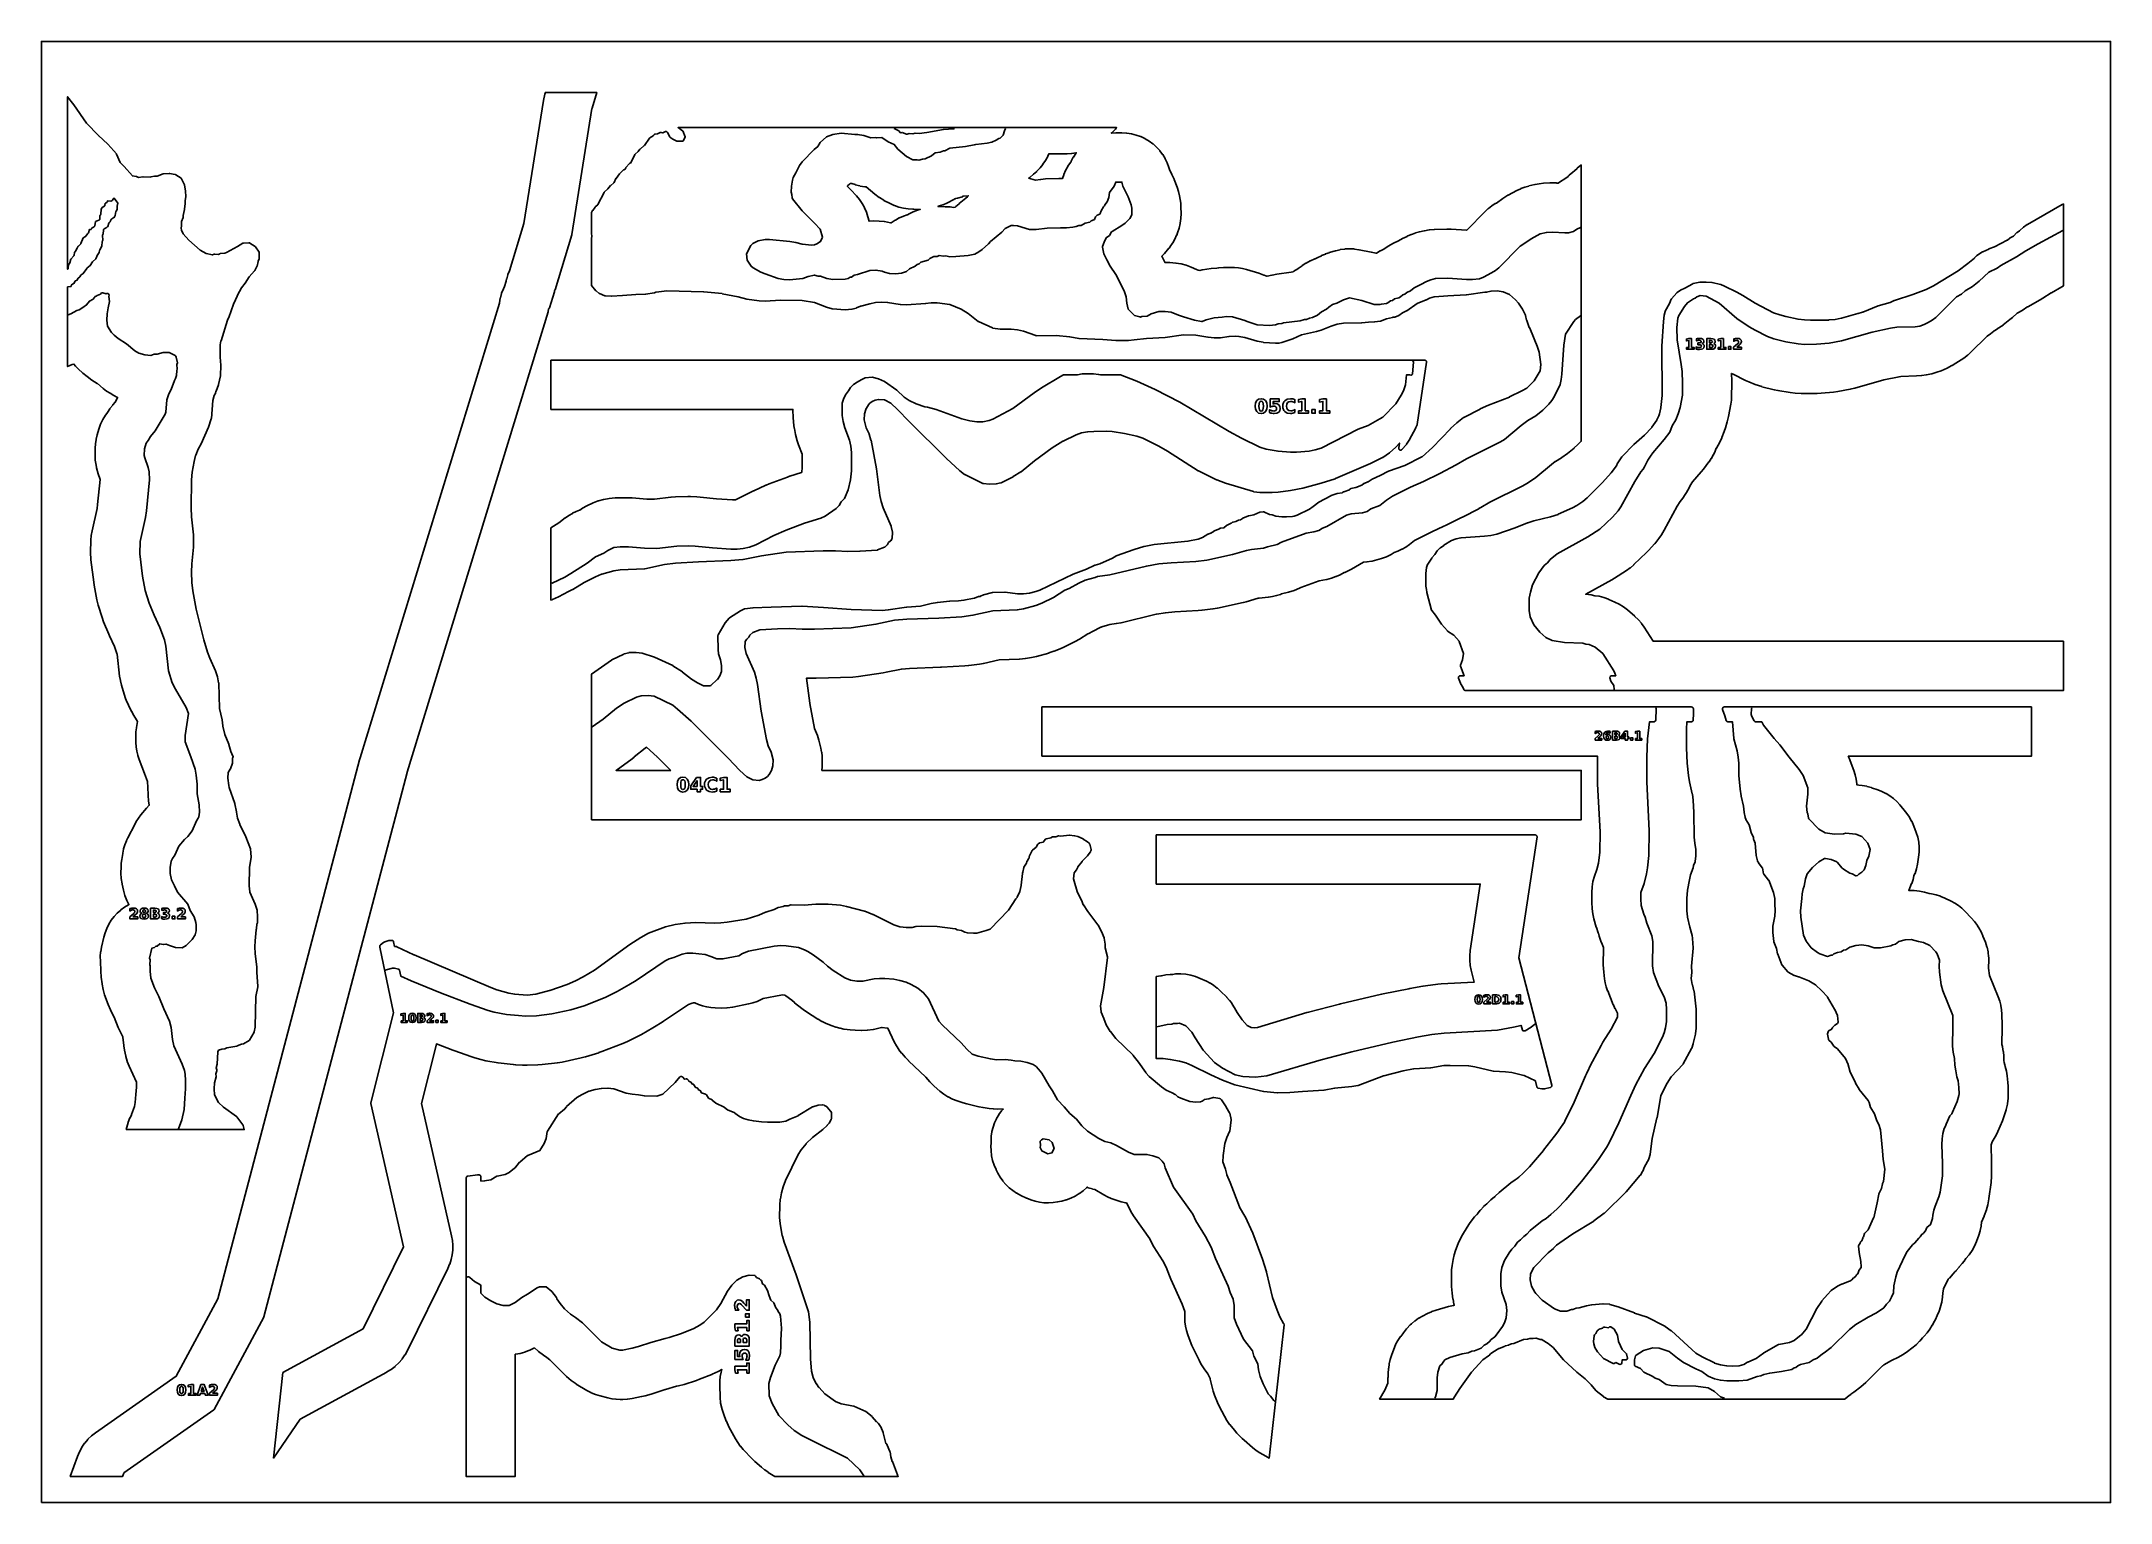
# Model space of a CAD drawing. Header units: millimetres. Extents: x 0 to 841, y 0 to 594.
import ezdxf

# ---------------------------------------------------------------- set-up
doc = ezdxf.new("R2010")
doc.units = ezdxf.units.MM
for name, color, linetype in [('CUT', 1, 'Continuous'), ('ENGRAVE', 5, 'Continuous'), ('SHEET_EDGE_DO_NOT_CUT', 8, 'Continuous')]:
    doc.layers.add(name, color=color, linetype=linetype)

msp = doc.modelspace()

# ---------------------------------------------------------------- linework, layer by layer
at = {"layer": 'CUT'}
for points in [[(223.79, 566.8), (223.78, 566.77), (215.64, 515.48), (215.63, 515.41), (208.77, 493.04), (208.76, 493), (208.74, 492.97), (208.72, 492.93), (208.57, 492.68), (208.56, 492.67), (208.56, 492.65), (208.53, 492.3), (208.53, 492.24), (208.51, 492.19), (206.52, 485.71), (206.51, 485.66), (206.49, 485.61), (206.42, 485.49), (206.4, 485.45), (206.37, 485.42), (206.34, 485.38), (206.31, 485.35), (206.27, 485.33), (206.07, 485.18), (206.06, 485.17), (206.06, 485.16), (206.03, 484.14), (206.02, 484.1), (206.02, 484.05), (206.01, 484.01), (148.66, 296.87), (148.66, 296.86), (90.46, 75.55), (90.44, 75.49), (90.41, 75.44), (70.27, 37.87), (70.25, 37.83), (70.22, 37.79), (70.19, 37.76), (70.15, 37.72), (70.12, 37.7), (33.5, 12.05), (33.49, 12.04), (33.49, 12.03), (32.98, 10.62), (11.73, 10.62), (14.66, 18.79), (14.67, 18.81), (15.45, 20.67), (15.47, 20.71), (16.43, 22.47), (16.45, 22.51), (17.58, 24.16), (17.61, 24.2), (18.91, 25.72), (18.94, 25.76), (20.38, 27.14), (20.42, 27.18), (22.01, 28.41), (22.03, 28.43), (54.83, 51.41), (54.84, 51.41), (54.84, 51.42), (71.69, 82.85), (71.7, 82.86), (71.7, 82.88), (129.31, 301.95), (129.32, 301.96), (129.53, 302.72), (129.54, 302.73), (186.17, 487.53), (186.17, 487.54), (186.17, 487.56), (186.18, 487.7), (186.19, 487.75), (186.52, 489.65), (186.54, 489.69), (187.06, 491.55), (187.07, 491.59), (187.78, 493.39), (187.8, 493.43), (188.24, 494.29), (188.24, 494.3), (188.24, 494.31), (188.9, 496.47), (188.91, 496.49), (189.1, 497.43), (189.11, 497.47), (189.6, 499.16), (189.61, 499.2), (190.19, 500.66), (190.19, 500.67), (196.1, 519.94), (196.11, 519.98), (204.02, 569.9), (204.03, 569.93), (204.62, 572.5), (204.63, 572.53), (204.84, 573.26), (225.72, 573.26), (223.79, 566.8)], [(13.15, 568.2), (13.17, 568.19), (18.33, 560.72), (18.34, 560.71), (18.35, 560.7), (23.15, 555.72), (23.17, 555.71), (27.02, 552.21), (27.05, 552.18), (29.48, 549.56), (29.51, 549.52), (30.5, 548.23), (30.53, 548.18), (30.56, 548.12), (32.01, 544.76), (32.02, 544.75), (32.03, 544.74), (33.63, 543.2), (33.66, 543.17), (37.01, 539.3), (37.02, 539.29), (37.03, 539.29), (38.56, 539.06), (38.61, 539.05), (38.66, 539.03), (38.71, 539.01), (39.51, 538.63), (39.52, 538.62), (39.53, 538.62), (41.28, 538.89), (41.32, 538.9), (41.36, 538.9), (44.5, 538.86), (44.52, 538.86), (44.53, 538.87), (45.98, 539.19), (46.02, 539.2), (46.07, 539.2), (47, 539.23), (47.02, 539.23), (47.03, 539.23), (49.49, 540.1), (49.53, 540.11), (49.57, 540.12), (49.61, 540.13), (51.98, 540.34), (52.03, 540.35), (52.08, 540.34), (52.12, 540.34), (54.42, 539.88), (54.46, 539.86), (54.51, 539.85), (54.55, 539.83), (54.59, 539.8), (56.83, 538.34), (56.86, 538.32), (56.9, 538.29), (56.93, 538.25), (56.96, 538.22), (56.98, 538.18), (57, 538.14), (58.14, 535.74), (58.16, 535.7), (58.17, 535.65), (58.18, 535.61), (58.57, 533.29), (58.57, 533.22), (58.67, 530.85), (58.67, 530.79), (58.66, 530.74), (58.41, 529.33), (58.41, 529.32), (58.41, 529.31), (58.48, 528.25), (58.48, 528.21), (58.48, 528.16), (58.21, 525.78), (58.2, 525.72), (57.62, 523.22), (57.62, 523.21), (57.62, 523.19), (57.68, 522.63), (57.68, 522.58), (57.68, 522.53), (57.67, 522.49), (57.66, 522.44), (57.65, 522.39), (56.96, 520.72), (56.96, 520.71), (56.96, 520.7), (56.89, 518.67), (56.89, 518.62), (56.88, 518.57), (56.87, 518.53), (56.77, 518.22), (56.77, 518.21), (56.77, 518.2), (57.01, 517.06), (57.01, 517.05), (57.02, 517.04), (57.65, 515.72), (57.65, 515.71), (57.66, 515.7), (59.92, 513.23), (59.94, 513.21), (64.49, 509.11), (64.5, 509.1), (64.51, 509.09), (67.02, 507.75), (67.03, 507.75), (67.04, 507.74), (69.5, 507.18), (69.52, 507.18), (69.53, 507.18), (70.23, 507.46), (70.27, 507.47), (70.31, 507.48), (70.36, 507.49), (70.4, 507.49), (70.45, 507.49), (72, 507.37), (72.02, 507.37), (72.03, 507.38), (72.46, 507.64), (72.5, 507.66), (72.54, 507.68), (72.58, 507.7), (72.63, 507.71), (72.67, 507.71), (74.5, 507.88), (74.52, 507.88), (74.53, 507.89), (75.24, 508.2), (75.26, 508.21), (79.65, 510.55), (79.66, 510.55), (81.88, 511.93), (81.92, 511.96), (81.97, 511.98), (82.02, 511.99), (82.07, 512), (82.11, 512.01), (84.26, 512.13), (84.31, 512.13), (84.35, 512.13), (84.4, 512.12), (84.44, 512.11), (84.66, 512.04), (84.7, 512.02), (84.74, 512), (84.77, 511.98), (86.92, 510.57), (86.96, 510.54), (87, 510.5), (87.03, 510.47), (87.06, 510.42), (88.46, 508.25), (88.48, 508.21), (88.5, 508.17), (88.52, 508.12), (88.53, 508.08), (88.53, 508.03), (88.54, 507.99), (88.57, 505.81), (88.57, 505.76), (88.56, 505.71), (88.55, 505.67), (88.54, 505.62), (88.14, 504.6), (88.13, 504.57), (87.66, 502.6), (87.65, 502.56), (87.63, 502.52), (87.62, 502.48), (86.72, 500.8), (86.7, 500.76), (86.68, 500.72), (86.65, 500.69), (84.44, 498.3), (84.44, 498.29), (84.43, 498.28), (82.81, 495.76), (82.79, 495.72), (81.36, 493.88), (81.35, 493.87), (81.35, 493.86), (80.46, 492.26), (80.45, 492.24), (78.12, 487.14), (78.11, 487.12), (76.13, 481.7), (76.11, 481.64), (75.63, 480.72), (75.63, 480.71), (75.63, 480.7), (73.01, 472.27), (73, 472.24), (72.73, 470.7), (72.72, 470.67), (72.62, 468.21), (72.62, 468.19), (72.62, 465.7), (72.62, 465.68), (72.9, 462.32), (72.9, 462.27), (72.84, 458.18), (72.84, 458.13), (72.83, 458.08), (72.02, 454.51), (72.01, 454.47), (72, 454.44), (70.97, 451.8), (70.96, 451.76), (70.75, 450.87), (70.74, 450.82), (70.72, 450.78), (70.7, 450.74), (70.68, 450.7), (70.65, 450.66), (70.17, 450.07), (70.16, 450.06), (70.16, 450.05), (69.7, 448.08), (69.7, 448.04), (69.08, 440.68), (69.07, 440.63), (69.06, 440.57), (67.97, 437.23), (67.95, 437.18), (64.9, 430.39), (64.88, 430.36), (63.7, 428.2), (63.69, 428.17), (62.71, 425.75), (62.7, 425.72), (62.06, 423.23), (62.06, 423.21), (61.33, 418.92), (61.32, 418.91), (60.98, 415.74), (60.98, 415.71), (60.82, 404.43), (60.82, 404.41), (61.01, 400.7), (61.01, 400.69), (61.79, 393.42), (61.8, 393.37), (61.82, 388.39), (61.82, 388.34), (61.15, 381.61), (61.14, 381.59), (61.07, 378.22), (61.07, 378.21), (61.16, 374.09), (61.17, 374.07), (61.55, 370.7), (61.55, 370.69), (62.95, 363.21), (62.95, 363.19), (65.99, 350.7), (65.99, 350.69), (67.56, 345.72), (67.56, 345.71), (68.5, 343.23), (68.5, 343.21), (70.79, 338.19), (70.82, 338.12), (71.52, 335.7), (71.53, 335.67), (72.05, 333.26), (72.06, 333.22), (72.06, 333.17), (72.42, 322.82), (72.42, 322.81), (72.42, 322.79), (73.41, 318.27), (73.42, 318.22), (73.71, 315.7), (73.72, 315.67), (74.51, 312.23), (74.52, 312.22), (74.52, 312.21), (76.19, 308.29), (76.22, 308.22), (77.01, 305.32), (77.02, 305.31), (77.02, 305.3), (77.87, 303.47), (77.88, 303.43), (77.9, 303.38), (77.91, 303.33), (77.91, 303.28), (77.91, 303.22), (77.9, 303.17), (77.88, 303.07), (77.87, 303.02), (77.86, 302.97), (77.83, 302.93), (77.81, 302.88), (77.63, 302.61), (77.62, 302.6), (77.62, 302.59), (77.71, 300.74), (77.71, 300.68), (77.71, 300.63), (77.7, 300.58), (77.68, 300.53), (76.81, 298.25), (76.79, 298.21), (76.77, 298.17), (75.94, 296.81), (75.93, 296.8), (75.93, 296.78), (75.76, 294.48), (75.76, 294.46), (75.76, 294.45), (76.18, 291.56), (76.18, 291.55), (76.35, 290.7), (76.35, 290.67), (78.57, 284.15), (78.58, 284.1), (79.35, 280.75), (79.36, 280.72), (79.75, 278.22), (79.76, 278.21), (79.76, 278.2), (80.59, 275.74), (80.6, 275.72), (83.03, 270.7), (83.04, 270.67), (84.99, 265.74), (85.01, 265.69), (85.02, 265.65), (85.02, 265.6), (85.3, 262.52), (85.3, 262.47), (85.3, 262.43), (85.29, 262.39), (84.56, 258.22), (84.56, 258.21), (84.56, 258.2), (84.42, 250.7), (84.42, 250.67), (84.71, 248.22), (84.71, 248.21), (84.72, 248.2), (86.87, 243.27), (86.89, 243.22), (87.65, 240.85), (87.66, 240.79), (87.67, 240.74), (87.87, 238.26), (87.87, 238.22), (87.87, 235.97), (87.86, 235.92), (87.86, 235.88), (87.85, 235.83), (87.83, 235.79), (87.82, 235.75), (87.55, 235.19), (87.54, 235.18), (87.54, 235.17), (87.46, 233.4), (87.46, 233.34), (87.44, 233.29), (87.43, 233.24), (87.3, 232.92), (87.3, 232.9), (87.3, 232.89), (86.85, 228.41), (86.85, 228.39), (86.81, 225.93), (86.81, 225.92), (86.91, 223.2), (86.91, 223.18), (87.6, 217.66), (87.6, 217.62), (87.6, 217.58), (87.52, 215.7), (87.53, 215.67), (87.97, 209.84), (87.97, 209.8), (87.97, 209.76), (87.96, 209.71), (87.22, 205.72), (87.22, 205.71), (87.22, 205.7), (86.94, 193.41), (86.93, 193.36), (86.93, 193.32), (86.54, 191.43), (86.52, 191.38), (86.5, 191.33), (86.48, 191.28), (84.59, 188.03), (84.56, 187.99), (84.53, 187.95), (84.5, 187.92), (84.46, 187.88), (84.42, 187.86), (82.21, 186.51), (82.16, 186.48), (82.11, 186.46), (82.06, 186.45), (82.01, 186.44), (81.37, 186.36), (81.36, 186.36), (81.35, 186.36), (79.56, 185.63), (79.51, 185.61), (79.46, 185.6), (75.36, 184.87), (75.35, 184.87), (75.34, 184.87), (74.59, 184.52), (74.54, 184.5), (74.49, 184.49), (74.43, 184.48), (73.36, 184.38), (73.35, 184.37), (73.34, 184.37), (72.03, 183.93), (72.02, 183.93), (72.01, 183.92), (71.73, 183.2), (71.73, 183.19), (71.73, 183.17), (71.46, 178.31), (71.46, 178.27), (71.45, 178.22), (71.44, 178.18), (70.97, 176.77), (70.97, 176.76), (70.97, 176.75), (71.25, 175.9), (71.27, 175.85), (71.28, 175.8), (71.28, 175.75), (71.28, 175.69), (71.27, 175.64), (71.26, 175.59), (70.88, 174.37), (70.87, 174.35), (70.87, 174.34), (70.99, 173.23), (70.99, 173.18), (70.99, 173.14), (70.98, 173.09), (70.97, 173.05), (70.36, 170.7), (70.35, 170.69), (70.35, 170.68), (70.16, 168.22), (70.16, 168.21), (70.16, 168.2), (70.37, 165.74), (70.37, 165.73), (70.37, 165.72), (72.02, 162.62), (72.03, 162.61), (72.04, 162.6), (73.97, 160.72), (73.97, 160.71), (73.98, 160.7), (79.36, 156.97), (79.4, 156.94), (79.44, 156.91), (79.47, 156.87), (79.5, 156.83), (80.22, 155.7), (80.23, 155.68), (81.9, 153.53), (81.93, 153.49), (81.96, 153.45), (81.98, 153.4), (81.99, 153.36), (82.46, 151.62), (34.5, 151.62), (34.72, 152.61), (34.73, 152.64), (35.27, 154.55), (35.28, 154.6), (36.01, 156.45), (36.02, 156.48), (36.58, 157.7), (36.58, 157.72), (37.79, 161.04), (37.8, 161.08), (38.14, 162.68), (38.14, 162.71), (38.41, 165.93), (38.41, 165.93), (38.62, 168.88), (38.62, 168.89), (38.62, 170.91), (38.62, 170.92), (38.62, 170.93), (35.67, 177.46), (35.66, 177.48), (34.91, 179.38), (34.9, 179.43), (34.36, 181.4), (34.35, 181.42), (33.8, 183.92), (33.8, 183.94), (33.49, 185.74), (33.48, 185.76), (33.05, 189.26), (33.04, 189.27), (33.04, 189.29), (31.64, 192.3), (31.64, 192.31), (31.27, 193.15), (31.27, 193.16), (29.55, 197.35), (29.55, 197.37), (28.1, 200.23), (28.09, 200.26), (27.12, 202.49), (27.11, 202.52), (25.71, 206.39), (25.71, 206.42), (25.07, 208.56), (25.06, 208.61), (24.67, 210.81), (24.66, 210.84), (24.33, 213.64), (24.33, 213.67), (24.19, 215.96), (24.19, 215.98), (24.19, 216.45), (24.18, 216.49), (24.11, 217.11), (24.1, 217.15), (24.05, 218.97), (24.05, 219.02), (24.06, 219.18), (24.06, 219.19), (24.06, 219.2), (23.96, 220.11), (23.96, 220.16), (23.94, 222), (23.94, 222.04), (24.09, 223.88), (24.1, 223.92), (24.42, 225.74), (24.43, 225.77), (25.35, 229.81), (25.36, 229.84), (25.86, 231.63), (25.87, 231.68), (26.54, 233.4), (26.56, 233.45), (27.38, 235.1), (27.4, 235.14), (28.38, 236.72), (28.41, 236.75), (29.53, 238.23), (29.56, 238.26), (30.82, 239.62), (30.85, 239.65), (32.23, 240.89), (32.27, 240.92), (33.76, 242.01), (33.8, 242.04), (35.39, 242.99), (35.43, 243.01), (35.54, 243.07), (35.56, 243.07), (35.55, 243.08), (34.79, 244.71), (34.77, 244.74), (33.95, 246.79), (33.93, 246.85), (33.34, 248.99), (33.33, 249.01), (32.8, 251.47), (32.79, 251.49), (32.45, 253.66), (32.45, 253.72), (32.35, 255.91), (32.35, 255.93), (32.37, 258.4), (32.37, 258.42), (32.44, 259.89), (32.45, 259.93), (32.63, 261.4), (32.63, 261.42), (33.04, 263.93), (33.05, 263.95), (33.41, 265.68), (33.42, 265.72), (33.93, 267.4), (33.95, 267.44), (34.61, 269.08), (34.62, 269.1), (35.15, 270.25), (35.17, 270.28), (36.53, 272.76), (36.55, 272.79), (36.68, 272.99), (36.69, 273.02), (37.8, 275.36), (37.81, 275.38), (38.56, 276.82), (38.59, 276.86), (39.45, 278.22), (39.48, 278.26), (40.46, 279.56), (40.47, 279.57), (42.7, 282.27), (42.72, 282.3), (43.85, 283.49), (43.86, 283.5), (43.86, 283.51), (43.6, 285.23), (43.6, 285.26), (43.4, 287.5), (43.39, 287.53), (43.29, 290.79), (43.29, 290.8), (43.1, 292.97), (43.1, 292.99), (43.08, 293.1), (43.07, 293.13), (41.97, 296.41), (41.96, 296.42), (39.77, 302.07), (39.76, 302.09), (39.2, 303.74), (39.19, 303.78), (38.78, 305.47), (38.78, 305.51), (38.52, 307.22), (38.52, 307.27), (38.41, 309.01), (38.41, 309.03), (38.37, 311.56), (38.37, 311.59), (38.42, 313.28), (38.43, 313.33), (38.62, 315.01), (38.62, 315.03), (39.01, 317.47), (39.01, 317.48), (39.01, 317.49), (37.21, 320.6), (37.2, 320.61), (36.7, 321.55), (36.69, 321.56), (35.39, 324.12), (35.38, 324.14), (34.67, 325.69), (34.66, 325.73), (34.09, 327.33), (34.08, 327.35), (32.56, 332.33), (32.55, 332.35), (32.11, 334.09), (32.1, 334.13), (31.81, 335.9), (31.81, 335.92), (30.78, 344.93), (30.77, 344.95), (30.73, 345.15), (30.72, 345.18), (29.65, 348.06), (29.65, 348.07), (27.68, 352.34), (27.68, 352.35), (27.39, 353.02), (27.38, 353.03), (25.31, 358.01), (25.31, 358.03), (24.68, 359.77), (24.67, 359.79), (23.12, 364.8), (23.11, 364.83), (22.57, 367.01), (22.56, 367.04), (21.46, 372.92), (21.45, 372.93), (21.26, 374.2), (21.25, 374.22), (20.15, 383.3), (20.15, 383.34), (20.01, 386.21), (20.01, 386.24), (20.13, 391.19), (20.13, 391.21), (20.27, 393.11), (20.27, 393.16), (20.6, 395.03), (20.6, 395.05), (22.61, 404.1), (22.61, 404.12), (22.85, 405.73), (22.85, 405.74), (23.91, 415.88), (23.91, 415.89), (23.9, 415.91), (23.13, 418.14), (23.12, 418.17), (22.43, 420.69), (22.42, 420.73), (22.23, 421.69), (22.22, 421.72), (21.92, 423.76), (21.91, 423.82), (21.82, 425.88), (21.82, 425.91), (21.85, 428.57), (21.85, 428.59), (21.95, 430.4), (21.96, 430.44), (22.22, 432.22), (22.23, 432.26), (22.66, 434.02), (22.67, 434.04), (23.35, 436.35), (23.36, 436.37), (24.06, 438.36), (24.08, 438.41), (24.99, 440.3), (25.01, 440.34), (26.12, 442.12), (26.15, 442.17), (26.88, 443.11), (26.9, 443.13), (27.86, 444.68), (27.88, 444.71), (28.99, 446.17), (29, 446.19), (29.93, 447.3), (29.94, 447.31), (29.94, 447.32), (30.98, 449.06), (30.98, 449.07), (30.99, 449.08), (31, 449.23), (31, 449.25), (30.99, 449.25), (29.45, 450.04), (29.42, 450.05), (27.91, 450.94), (27.89, 450.95), (26.5, 451.85), (26.47, 451.87), (25.16, 452.88), (25.14, 452.89), (22.75, 454.9), (22.72, 454.92), (20.56, 456.28), (20.54, 456.3), (18.59, 457.71), (18.56, 457.73), (16.88, 459.1), (16.86, 459.12), (14.97, 460.88), (14.95, 460.9), (13.92, 462), (13.9, 462.02), (13.24, 462.79), (13.23, 462.8), (13.22, 462.8), (12.48, 462.64), (12.46, 462.63), (12.45, 462.63), (10.62, 461.77), (10.62, 494.17), (12, 494.33), (12.02, 494.33), (12.02, 494.34), (12.43, 495.11), (12.46, 495.16), (12.49, 495.2), (12.53, 495.24), (12.57, 495.27), (12.61, 495.3), (13.26, 495.7), (13.27, 495.71), (13.27, 495.72), (13.6, 496.39), (13.62, 496.43), (13.65, 496.47), (13.68, 496.51), (13.71, 496.55), (13.75, 496.58), (13.79, 496.6), (13.83, 496.63), (14.51, 496.94), (14.52, 496.94), (14.52, 496.95), (14.85, 497.62), (14.87, 497.66), (14.9, 497.7), (14.93, 497.74), (14.96, 497.77), (15, 497.8), (15.54, 498.2), (15.55, 498.21), (15.56, 498.22), (16.05, 498.97), (16.07, 499), (16.1, 499.04), (16.14, 499.07), (16.17, 499.09), (16.21, 499.12), (17, 499.6), (17.02, 499.61), (17.02, 499.62), (18.43, 501.65), (18.46, 501.69), (18.49, 501.72), (18.52, 501.75), (19.84, 502.86), (19.85, 502.87), (19.86, 502.88), (20.75, 504.33), (20.78, 504.37), (20.8, 504.4), (20.84, 504.44), (22.09, 505.61), (22.1, 505.62), (22.11, 505.63), (22.8, 507.28), (22.82, 507.32), (22.85, 507.36), (22.88, 507.4), (23.54, 508.2), (23.55, 508.21), (23.55, 508.22), (23.68, 509.04), (23.69, 509.09), (23.7, 509.13), (23.72, 509.17), (23.74, 509.21), (24.57, 510.7), (24.57, 510.71), (24.58, 510.72), (24.76, 512.65), (24.76, 512.71), (24.78, 512.76), (24.8, 512.81), (24.82, 512.86), (25.02, 513.2), (25.02, 513.21), (25.02, 513.22), (24.86, 515.1), (24.86, 515.15), (24.86, 515.19), (24.87, 515.24), (24.89, 515.35), (24.9, 515.4), (24.92, 515.44), (24.94, 515.48), (24.96, 515.52), (25.07, 515.7), (25.07, 515.71), (25.08, 515.72), (25.2, 517.24), (25.2, 517.3), (25.22, 517.35), (25.23, 517.4), (25.26, 517.44), (25.28, 517.49), (25.31, 517.53), (25.42, 517.65), (25.45, 517.69), (25.49, 517.72), (25.52, 517.75), (25.56, 517.77), (26.38, 518.2), (26.39, 518.21), (26.39, 518.22), (26.63, 518.49), (26.66, 518.53), (26.69, 518.56), (26.73, 518.59), (26.77, 518.61), (26.81, 518.63), (26.86, 518.65), (27, 518.7), (27.02, 518.7), (27.02, 518.71), (27.43, 520.11), (27.45, 520.15), (27.47, 520.19), (27.49, 520.23), (27.51, 520.27), (27.54, 520.3), (27.91, 520.7), (27.91, 520.71), (27.92, 520.72), (28.34, 521.57), (28.37, 521.61), (28.4, 521.66), (28.43, 521.69), (28.53, 521.8), (28.57, 521.84), (28.61, 521.87), (28.65, 521.89), (29.51, 522.38), (29.52, 522.38), (29.52, 522.39), (30.03, 523.2), (30.03, 523.21), (30.04, 523.22), (30.3, 524.78), (30.31, 524.83), (30.32, 524.87), (30.35, 524.92), (30.37, 524.97), (30.85, 525.7), (30.86, 525.71), (30.86, 525.72), (30.78, 526.93), (30.77, 526.98), (30.78, 527.02), (30.78, 527.07), (31.02, 528.2), (31.02, 528.21), (31.02, 528.22), (29.52, 530.22), (29.52, 530.23), (29.51, 530.22), (28.93, 529.42), (28.89, 529.38), (28.85, 529.34), (28.81, 529.31), (28.68, 529.21), (28.63, 529.19), (28.58, 529.16), (28.53, 529.14), (28.48, 529.13), (28.38, 529.11), (28.33, 529.11), (28.28, 529.1), (28.24, 529.11), (27.03, 529.23), (27.02, 529.23), (27.01, 529.22), (26.71, 528.73), (26.67, 528.68), (26.64, 528.64), (26.6, 528.6), (26.55, 528.57), (26, 528.21), (26, 528.21), (25.99, 528.2), (25.79, 527.33), (25.78, 527.28), (25.77, 527.24), (25.75, 527.2), (25.71, 527.13), (25.68, 527.09), (25.65, 527.05), (25.61, 527.01), (25.57, 526.98), (25.53, 526.95), (24.53, 526.33), (24.52, 526.32), (24.51, 526.31), (24.25, 525.72), (24.25, 525.71), (24.25, 525.7), (24.18, 523.84), (24.17, 523.79), (24.16, 523.75), (24.15, 523.7), (24.14, 523.66), (24.1, 523.58), (24.08, 523.53), (24.05, 523.49), (24.02, 523.45), (23.99, 523.42), (23.78, 523.22), (23.78, 523.21), (23.78, 523.2), (23.77, 521.97), (23.77, 521.91), (23.76, 521.85), (23.74, 521.8), (23.69, 521.65), (23.67, 521.61), (23.65, 521.57), (23.62, 521.52), (23.59, 521.49), (23.55, 521.45), (23.44, 521.35), (23.4, 521.31), (23.35, 521.28), (23.3, 521.26), (22.03, 520.74), (22.02, 520.73), (22.02, 520.72), (21.71, 519.07), (21.7, 519.02), (21.68, 518.97), (21.63, 518.84), (21.61, 518.8), (21.58, 518.76), (21.56, 518.73), (21.53, 518.69), (21.49, 518.66), (21.36, 518.54), (21.33, 518.52), (21.29, 518.49), (21.25, 518.47), (21.21, 518.45), (20.59, 518.21), (20.58, 518.21), (20.57, 518.2), (20.47, 517.92), (20.44, 517.88), (20.42, 517.83), (20.39, 517.79), (20.35, 517.75), (20.24, 517.65), (20.21, 517.62), (20.18, 517.59), (20.14, 517.56), (20.1, 517.54), (20.06, 517.53), (19.97, 517.5), (19.92, 517.49), (19.88, 517.48), (19.84, 517.47), (19.79, 517.47), (19.53, 517.48), (19.52, 517.48), (19.51, 517.47), (19.16, 516.22), (19.14, 516.17), (19.12, 516.12), (19.09, 516.08), (19.06, 516.04), (19.02, 516), (18.72, 515.72), (18.71, 515.71), (18.71, 515.7), (18.07, 514.8), (18.04, 514.76), (18, 514.72), (17.97, 514.69), (17.92, 514.66), (17.03, 514.11), (17.02, 514.11), (17.01, 514.09), (16.06, 511.79), (16.04, 511.75), (16.01, 511.71), (15.98, 511.67), (15.95, 511.63), (15.02, 510.72), (15.01, 510.71), (15, 510.7), (14.86, 510.43), (14.83, 510.39), (14.8, 510.34), (14.76, 510.31), (14.73, 510.27), (14.68, 510.24), (14.53, 510.15), (14.52, 510.14), (14.51, 510.13), (13.98, 508.87), (13.97, 508.83), (13.94, 508.8), (13.92, 508.76), (13.5, 508.22), (13.49, 508.21), (13.49, 508.2), (13.29, 507.07), (13.28, 507.02), (13.27, 506.97), (13.24, 506.92), (13.22, 506.88), (13.19, 506.84), (12.02, 505.43), (12.02, 505.42), (12.01, 505.41), (11.54, 503.91), (11.53, 503.86), (11.51, 503.82), (11.48, 503.78), (11.45, 503.74), (11.03, 503.22), (11.02, 503.21), (11.02, 503.19), (10.93, 501.89), (10.93, 501.84), (10.92, 501.79), (10.9, 501.74), (10.88, 501.69), (10.85, 501.64), (10.82, 501.6), (10.62, 501.37), (10.62, 571.52), (13.15, 568.2)], [(223.62, 277.62), (223.62, 336.77), (231.72, 342.51), (231.76, 342.53), (231.8, 342.55), (236.77, 344.96), (236.81, 344.98), (236.85, 344.99), (238.71, 345.5), (238.77, 345.52), (238.83, 345.52), (241.63, 345.62), (241.67, 345.61), (241.71, 345.61), (244.12, 345.32), (244.17, 345.31), (244.21, 345.29), (249.18, 343.66), (249.23, 343.64), (256.63, 340.25), (256.66, 340.23), (256.7, 340.21), (260.56, 337.66), (260.6, 337.63), (264.16, 334.71), (264.17, 334.7), (264.18, 334.7), (266.67, 333.22), (266.7, 333.21), (269.15, 332.08), (269.17, 332.08), (269.18, 332.07), (271.67, 332.08), (271.68, 332.08), (271.69, 332.08), (272.1, 332.18), (272.11, 332.19), (272.12, 332.19), (274.72, 334.55), (274.73, 334.56), (274.74, 334.57), (275.73, 336.05), (275.74, 336.06), (275.74, 336.07), (276.38, 337.9), (276.38, 337.91), (276.38, 337.92), (276.48, 340.3), (276.48, 340.31), (276.48, 340.32), (275.98, 342.63), (275.97, 342.65), (275.23, 345.08), (275.22, 345.13), (275.21, 345.17), (275.03, 346.7), (275.02, 346.76), (274.98, 352.37), (274.98, 352.42), (274.99, 352.47), (275.03, 352.65), (275.04, 352.7), (275.06, 352.75), (275.08, 352.8), (277.86, 357.58), (277.88, 357.62), (277.91, 357.66), (279.58, 359.56), (279.61, 359.6), (279.65, 359.63), (279.69, 359.65), (284.12, 362.53), (284.16, 362.55), (284.19, 362.56), (285.79, 363.26), (285.84, 363.28), (285.88, 363.29), (285.93, 363.3), (289.17, 363.7), (289.21, 363.71), (296.65, 364.07), (296.66, 364.07), (309.12, 364.36), (309.16, 364.36), (317.88, 363.91), (317.9, 363.91), (329.17, 363.05), (329.18, 363.04), (341.67, 362.71), (341.7, 362.71), (344.17, 362.87), (344.19, 362.88), (351.67, 363.98), (351.71, 363.98), (357.33, 364.45), (357.34, 364.45), (357.35, 364.45), (361.63, 365.5), (361.66, 365.51), (364.18, 365.96), (364.22, 365.96), (369.13, 366.41), (369.16, 366.41), (372.72, 366.55), (372.74, 366.55), (374.96, 366.84), (374.97, 366.84), (379.16, 367.62), (379.17, 367.63), (379.18, 367.63), (380.88, 368.29), (380.94, 368.31), (381, 368.32), (381.65, 368.4), (381.67, 368.4), (381.68, 368.41), (382.84, 368.99), (382.89, 369.01), (382.94, 369.03), (386.62, 369.91), (386.67, 369.92), (386.72, 369.92), (391.63, 370.06), (391.67, 370.06), (391.7, 370.05), (396.67, 369.45), (396.7, 369.45), (399.17, 369.45), (399.2, 369.46), (401.62, 369.69), (401.66, 369.7), (404.13, 370.31), (404.16, 370.32), (405.82, 370.93), (405.84, 370.94), (419.35, 377.38), (419.39, 377.39), (424.8, 379.45), (424.82, 379.46), (428.12, 381.09), (428.17, 381.11), (428.23, 381.13), (430.19, 381.61), (430.2, 381.62), (430.21, 381.62), (435.28, 383.97), (435.3, 383.98), (436.69, 384.77), (436.73, 384.79), (436.77, 384.81), (444.13, 387.48), (444.16, 387.48), (448.13, 388.67), (448.18, 388.69), (452.27, 389.46), (452.31, 389.46), (465.96, 390.8), (465.98, 390.81), (470.19, 391.58), (470.21, 391.59), (470.22, 391.59), (471.94, 392.37), (471.96, 392.38), (474.09, 393.69), (474.14, 393.72), (474.2, 393.74), (475.22, 394.06), (475.23, 394.07), (475.24, 394.07), (476.62, 394.96), (476.67, 394.99), (476.72, 395.01), (478.58, 395.7), (478.59, 395.71), (478.6, 395.71), (479.07, 396.06), (479.11, 396.09), (479.16, 396.12), (479.21, 396.13), (479.26, 396.15), (479.32, 396.16), (480.5, 396.27), (480.52, 396.28), (480.53, 396.28), (481.62, 397.17), (481.67, 397.21), (481.72, 397.24), (483.63, 398.14), (483.64, 398.15), (483.65, 398.16), (484.12, 398.52), (484.17, 398.55), (484.21, 398.58), (484.26, 398.6), (484.31, 398.61), (485.4, 398.87), (485.41, 398.88), (485.43, 398.88), (486.56, 399.38), (486.61, 399.4), (486.66, 399.42), (486.7, 399.42), (487.28, 399.5), (487.29, 399.5), (487.3, 399.51), (488.15, 400.09), (488.2, 400.12), (488.24, 400.14), (490.57, 401.14), (490.63, 401.16), (490.68, 401.17), (492.71, 401.56), (492.73, 401.57), (492.74, 401.57), (495.15, 402.58), (495.2, 402.6), (495.25, 402.61), (495.29, 402.62), (496.6, 402.75), (496.65, 402.76), (496.7, 402.75), (496.75, 402.75), (496.8, 402.73), (496.85, 402.71), (499.16, 401.7), (499.17, 401.7), (499.18, 401.7), (500.15, 401.59), (500.2, 401.58), (500.25, 401.57), (500.29, 401.56), (501.67, 400.98), (501.68, 400.98), (501.7, 400.98), (504.14, 400.7), (504.16, 400.7), (506.09, 400.68), (506.11, 400.68), (508.43, 400.83), (508.44, 400.83), (508.45, 400.83), (509.15, 401.03), (509.16, 401.03), (510.35, 401.46), (510.37, 401.46), (515.38, 403.85), (515.41, 403.87), (516.93, 404.87), (516.95, 404.88), (519.13, 406.65), (519.17, 406.68), (519.21, 406.71), (524.13, 409.33), (524.17, 409.35), (524.21, 409.37), (526.58, 410.15), (526.65, 410.17), (528.74, 410.54), (528.75, 410.55), (528.76, 410.55), (529.21, 410.83), (529.25, 410.86), (529.3, 410.88), (531.65, 411.75), (531.67, 411.76), (531.68, 411.77), (532.1, 412.11), (532.14, 412.13), (532.18, 412.16), (532.22, 412.18), (532.26, 412.19), (532.31, 412.2), (534.16, 412.6), (534.17, 412.6), (534.18, 412.61), (536.64, 413.62), (536.65, 413.63), (536.66, 413.63), (537.48, 414.26), (537.52, 414.29), (537.56, 414.31), (537.6, 414.33), (539.16, 414.94), (539.17, 414.94), (539.18, 414.95), (540.83, 415.99), (540.89, 416.02), (544.17, 417.51), (544.18, 417.52), (547.47, 419.27), (547.5, 419.29), (547.54, 419.3), (554.17, 421.64), (554.2, 421.66), (561.12, 425.12), (561.13, 425.13), (561.14, 425.13), (565.38, 428.91), (565.4, 428.93), (572.74, 436.56), (572.76, 436.58), (575.28, 438.93), (575.32, 438.96), (578.03, 441.09), (578.07, 441.12), (578.11, 441.14), (584.7, 444.56), (584.72, 444.57), (588.11, 446.13), (588.14, 446.14), (596.67, 449.43), (596.69, 449.44), (601.65, 451.9), (601.66, 451.9), (603.67, 453.07), (603.68, 453.08), (603.7, 453.09), (606.66, 455.95), (606.67, 455.96), (606.67, 455.97), (609.19, 460.11), (609.2, 460.13), (609.2, 460.14), (609.48, 462.61), (609.48, 462.63), (609.48, 462.64), (608.73, 467.63), (608.73, 467.64), (608.73, 467.65), (607.95, 470.13), (607.94, 470.16), (606.95, 472.35), (606.93, 472.39), (605.94, 475.13), (605.93, 475.15), (604.76, 477.64), (604.74, 477.68), (603.68, 480.56), (603.66, 480.62), (603.22, 482.61), (603.22, 482.62), (603.21, 482.64), (602.03, 485.09), (602.01, 485.12), (600.38, 487.63), (600.37, 487.64), (600.36, 487.64), (599.16, 488.95), (599.14, 488.97), (596.68, 491.06), (596.67, 491.06), (596.65, 491.07), (594.18, 492.14), (594.17, 492.14), (594.15, 492.15), (591.68, 492.58), (591.67, 492.58), (591.65, 492.58), (589.18, 492.45), (589.17, 492.45), (589.16, 492.45), (587.38, 492.05), (587.33, 492.05), (587.28, 492.04), (587.23, 492.04), (586.66, 492.09), (586.65, 492.09), (586.64, 492.09), (579.15, 490.96), (579.1, 490.95), (571.68, 490.63), (571.67, 490.63), (566.15, 490.12), (566.14, 490.12), (566.13, 490.12), (564.18, 489.61), (564.17, 489.61), (564.16, 489.6), (562.94, 488.91), (562.9, 488.89), (562.87, 488.87), (559.18, 487.49), (559.17, 487.49), (559.16, 487.48), (554.9, 484.5), (554.85, 484.47), (553.22, 483.62), (553.2, 483.61), (551.76, 482.61), (551.71, 482.58), (551.66, 482.56), (550.04, 481.91), (549.99, 481.9), (549.94, 481.89), (549.89, 481.88), (549.16, 481.83), (549.15, 481.82), (549.14, 481.82), (546.69, 481.19), (546.67, 481.18), (544.21, 480.3), (544.17, 480.28), (544.11, 480.27), (541.91, 479.96), (541.85, 479.96), (539.38, 479.9), (539.36, 479.9), (536.65, 479.59), (536.6, 479.59), (529.21, 479.46), (529.18, 479.46), (526.68, 479.08), (526.67, 479.08), (526.66, 479.08), (524.19, 478.3), (524.17, 478.29), (520.2, 476.67), (520.16, 476.65), (518.29, 476.07), (518.25, 476.06), (512.12, 474.69), (512.11, 474.68), (512.09, 474.68), (508.67, 473.1), (508.62, 473.09), (504.21, 471.6), (504.17, 471.59), (502.98, 471.29), (502.92, 471.28), (502.85, 471.28), (501.66, 471.28), (501.62, 471.28), (496.65, 471.66), (496.59, 471.67), (494.16, 472.18), (494.12, 472.19), (489.16, 473.64), (489.13, 473.65), (486.71, 474.08), (486.68, 474.08), (485.17, 474.14), (485.15, 474.14), (482.72, 474.06), (482.68, 474.06), (479.21, 473.49), (479.17, 473.48), (479.12, 473.48), (476.73, 473.49), (476.68, 473.49), (474.16, 473.75), (474.13, 473.75), (469.21, 474.58), (469.18, 474.59), (464.18, 474.7), (464.17, 474.7), (464.16, 474.7), (456.71, 473.69), (456.68, 473.69), (449.18, 473.2), (449.17, 473.2), (444.18, 472.61), (444.16, 472.61), (441.87, 472.42), (441.83, 472.42), (436.73, 472.37), (436.68, 472.37), (431.45, 472.84), (431.43, 472.84), (421.75, 473.21), (421.68, 473.21), (417.94, 473.84), (417.93, 473.85), (412.44, 474.38), (412.41, 474.39), (404.33, 474.36), (404.28, 474.36), (404.24, 474.37), (404.19, 474.38), (404.15, 474.39), (399.18, 476.26), (399.17, 476.26), (399.16, 476.26), (396.69, 476.73), (396.67, 476.73), (394.16, 477.03), (394.13, 477.03), (389.82, 477.02), (389.78, 477.02), (389.74, 477.02), (386.7, 477.47), (386.66, 477.48), (386.61, 477.5), (386.57, 477.51), (380.89, 480.1), (380.84, 480.13), (380.79, 480.17), (376.7, 483.41), (376.67, 483.42), (373.89, 485.13), (373.88, 485.13), (373.88, 485.13), (369.18, 487.08), (369.17, 487.09), (369.16, 487.09), (364.12, 487.71), (364.09, 487.71), (361.64, 487.69), (361.61, 487.68), (359.39, 487.4), (359.35, 487.39), (351.66, 486.92), (351.61, 486.92), (349.15, 487.01), (349.09, 487.01), (343.92, 487.86), (343.89, 487.87), (341.36, 487.96), (341.34, 487.96), (339.03, 487.81), (339, 487.8), (336.66, 487.34), (336.64, 487.33), (333.01, 486.33), (332.98, 486.32), (331.28, 485.62), (331.22, 485.6), (329.52, 485.15), (329.47, 485.14), (329.43, 485.14), (326.71, 484.91), (326.67, 484.91), (326.63, 484.91), (321.54, 485.3), (321.49, 485.31), (321.44, 485.32), (319.16, 485.99), (319.13, 486), (314.18, 487.84), (314.17, 487.84), (314.16, 487.84), (309.18, 488.69), (309.17, 488.7), (309.16, 488.7), (300.46, 488.85), (300.44, 488.85), (294.23, 488.44), (294.18, 488.44), (291.74, 488.52), (291.68, 488.52), (286.73, 489.25), (286.68, 489.26), (283.24, 490.13), (283.23, 490.13), (276.7, 491.44), (276.67, 491.45), (269.19, 492.22), (269.17, 492.22), (254.21, 492.53), (254.18, 492.53), (249.82, 492.02), (249.8, 492.01), (249.79, 492.01), (249.13, 491.78), (249.09, 491.77), (249.05, 491.76), (245.64, 491.2), (245.6, 491.19), (245.56, 491.19), (241.66, 491.17), (241.64, 491.17), (236.14, 490.68), (236.12, 490.68), (231.66, 490.49), (231.62, 490.49), (229.19, 490.56), (229.15, 490.57), (229.11, 490.57), (229.06, 490.58), (229.02, 490.6), (226.78, 491.48), (226.73, 491.51), (226.69, 491.53), (226.65, 491.56), (225.45, 492.54), (225.41, 492.58), (225.37, 492.62), (223.62, 494.81), (223.62, 513.55), (223.72, 515.11), (223.72, 515.12), (223.72, 515.14), (223.62, 515.59), (223.62, 524.4), (224.02, 525.21), (224.04, 525.25), (224.06, 525.29), (225.04, 526.62), (225.08, 526.67), (225.12, 526.71), (226.21, 527.62), (226.22, 527.63), (226.22, 527.64), (228.69, 532.54), (228.71, 532.58), (228.74, 532.61), (228.76, 532.65), (228.79, 532.68), (230.23, 534.03), (230.26, 534.06), (231.33, 535.39), (231.36, 535.43), (231.4, 535.46), (232.71, 536.56), (232.72, 536.57), (232.73, 536.58), (233.51, 538.21), (233.53, 538.26), (233.57, 538.3), (234.99, 540.13), (235.03, 540.18), (236.55, 541.74), (236.59, 541.77), (236.62, 541.79), (236.66, 541.82), (236.69, 541.84), (237.2, 542.08), (237.21, 542.08), (237.21, 542.1), (237.48, 542.59), (237.51, 542.65), (237.55, 542.69), (239.04, 544.34), (239.07, 544.37), (239.1, 544.4), (239.14, 544.42), (239.18, 544.45), (239.61, 544.67), (239.62, 544.67), (239.62, 544.68), (241.15, 547.95), (241.18, 548), (241.21, 548.04), (241.24, 548.08), (241.28, 548.12), (242.56, 549.22), (242.57, 549.23), (242.57, 549.24), (243.26, 550.14), (243.29, 550.18), (243.33, 550.21), (245.05, 551.72), (245.06, 551.73), (245.07, 551.74), (247.13, 554.63), (247.16, 554.67), (247.19, 554.7), (247.22, 554.73), (247.26, 554.76), (248.6, 555.64), (248.61, 555.65), (248.62, 555.66), (249, 556.06), (249.03, 556.09), (249.06, 556.11), (249.1, 556.14), (249.2, 556.2), (249.24, 556.22), (249.28, 556.24), (249.33, 556.25), (249.37, 556.26), (250.33, 556.44), (250.35, 556.45), (250.36, 556.45), (251.49, 556.96), (251.54, 556.98), (251.58, 556.99), (251.62, 557), (251.67, 557), (251.71, 557), (251.81, 557), (251.86, 556.99), (251.91, 556.99), (251.95, 556.97), (252.48, 556.8), (252.5, 556.8), (252.51, 556.8), (253.64, 557.31), (253.69, 557.33), (253.74, 557.34), (253.78, 557.35), (253.83, 557.35), (253.88, 557.35), (253.93, 557.34), (254.02, 557.33), (254.06, 557.32), (254.11, 557.3), (254.15, 557.28), (254.2, 557.26), (254.24, 557.23), (254.34, 557.15), (254.38, 557.12), (254.41, 557.08), (254.45, 557.03), (254.47, 556.99), (255.43, 555.14), (255.43, 555.13), (255.44, 555.12), (256.66, 554.22), (256.67, 554.21), (256.68, 554.2), (258.29, 553.49), (258.31, 553.49), (258.32, 553.49), (260.78, 553.5), (260.79, 553.51), (260.79, 553.52), (261.66, 555.11), (261.67, 555.13), (261.66, 555.14), (260.65, 557.61), (260.64, 557.62), (260.63, 557.63), (258.76, 558.94), (437, 558.94), (436.52, 558.35), (436.49, 558.31), (435.05, 556.88), (435.03, 556.86), (434.86, 556.7), (434.85, 556.7), (434.86, 556.7), (436.66, 556.78), (436.68, 556.78), (439.15, 556.78), (439.18, 556.78), (441.09, 556.69), (441.14, 556.68), (443.02, 556.41), (443.06, 556.4), (444.91, 555.94), (444.96, 555.92), (446.75, 555.29), (446.79, 555.27), (448.51, 554.46), (448.55, 554.44), (450.19, 553.47), (450.23, 553.44), (451.76, 552.32), (451.8, 552.29), (453.21, 551.02), (453.25, 550.98), (454.53, 549.58), (454.56, 549.55), (455.7, 548.03), (455.73, 547.99), (456.72, 546.36), (456.74, 546.32), (457.57, 544.61), (457.59, 544.57), (458.24, 542.78), (458.26, 542.74), (458.46, 541.98), (458.46, 541.97), (458.46, 541.95), (459.49, 539.93), (459.5, 539.9), (460.37, 537.94), (460.38, 537.92), (461.59, 534.69), (461.6, 534.67), (462.15, 533), (462.16, 532.95), (462.55, 531.24), (462.56, 531.22), (462.83, 529.75), (462.83, 529.73), (463.05, 528.19), (463.05, 528.15), (463.15, 526.6), (463.15, 526.58), (463.21, 524.04), (463.21, 524.02), (463.15, 522.05), (463.15, 522), (462.9, 520.06), (462.89, 520.01), (462.45, 518.11), (462.43, 518.06), (461.8, 516.2), (461.79, 516.17), (461.42, 515.24), (461.41, 515.22), (460.69, 513.61), (460.67, 513.57), (459.81, 512.05), (459.78, 512.01), (458.78, 510.56), (458.77, 510.54), (458.3, 509.92), (458.27, 509.89), (456.48, 507.83), (456.45, 507.8), (455.32, 506.68), (455.32, 506.67), (455.32, 506.66), (456.56, 504.19), (456.57, 504.18), (456.58, 504.18), (458.61, 504.12), (458.64, 504.12), (461.09, 503.88), (461.12, 503.87), (463.2, 503.56), (463.26, 503.55), (465.28, 503.01), (465.34, 502.99), (467.31, 502.24), (467.33, 502.23), (469.42, 501.3), (469.44, 501.29), (470.17, 501.04), (470.18, 501.04), (470.84, 500.84), (470.86, 500.84), (470.87, 500.84), (471.83, 501.08), (471.85, 501.09), (473.63, 501.44), (473.68, 501.45), (475.48, 501.64), (475.5, 501.64), (477.69, 501.77), (477.71, 501.77), (478.48, 501.9), (478.5, 501.9), (480.45, 502.12), (480.49, 502.12), (482.45, 502.14), (482.47, 502.14), (484.94, 502.04), (484.96, 502.04), (486.56, 501.91), (486.6, 501.9), (488.18, 501.64), (488.22, 501.64), (489.78, 501.25), (489.8, 501.24), (494.78, 499.78), (494.81, 499.77), (496.89, 499.03), (496.94, 499.01), (497.7, 498.63), (497.71, 498.63), (497.72, 498.63), (498.12, 498.61), (498.13, 498.61), (498.14, 498.61), (500.1, 498.95), (500.12, 498.96), (500.22, 498.99), (500.27, 499), (502.1, 499.33), (502.12, 499.34), (507.9, 500.12), (507.93, 500.13), (508.69, 500.31), (508.71, 500.32), (508.76, 500.33), (508.77, 500.33), (508.77, 500.33), (508.78, 500.33), (508.79, 500.34), (509.04, 500.53), (509.08, 500.56), (510.67, 501.52), (510.68, 501.53), (510.69, 501.54), (510.82, 501.65), (510.86, 501.68), (512.44, 502.81), (512.46, 502.83), (513.96, 503.79), (513.98, 503.81), (515.73, 504.81), (515.78, 504.84), (517.63, 505.66), (517.65, 505.67), (518.47, 505.98), (518.49, 505.99), (520.32, 506.89), (520.34, 506.9), (521.84, 507.56), (521.88, 507.58), (523.43, 508.11), (523.45, 508.12), (525.93, 508.86), (525.95, 508.87), (527.8, 509.32), (527.85, 509.33), (529.72, 509.6), (529.77, 509.61), (531.65, 509.7), (531.7, 509.7), (533.59, 509.61), (533.64, 509.6), (535.52, 509.32), (535.54, 509.32), (540.5, 508.35), (540.52, 508.34), (542.47, 507.84), (542.48, 507.83), (542.49, 507.84), (542.55, 507.88), (542.59, 507.91), (544.18, 508.81), (544.22, 508.83), (544.76, 509.08), (544.78, 509.09), (545.66, 509.58), (545.68, 509.59), (547.37, 510.79), (547.42, 510.82), (549.51, 511.95), (549.53, 511.97), (551.58, 512.92), (551.59, 512.93), (553.16, 513.81), (553.18, 513.82), (555.05, 514.74), (555.08, 514.75), (556.78, 515.48), (556.8, 515.49), (558.41, 516.1), (558.45, 516.11), (560.1, 516.58), (560.12, 516.58), (562.06, 517.04), (562.09, 517.04), (564.08, 517.4), (564.13, 517.41), (566.16, 517.56), (566.18, 517.57), (571.19, 517.69), (571.21, 517.69), (572.91, 517.65), (572.93, 517.65), (579.27, 517.26), (579.28, 517.26), (579.29, 517.27), (586.78, 524.84), (586.8, 524.86), (588.06, 526.02), (588.09, 526.05), (589.44, 527.09), (589.47, 527.12), (590.9, 528.04), (590.94, 528.06), (591.34, 528.27), (591.36, 528.29), (593.97, 530.13), (594, 530.15), (596.06, 531.42), (596.08, 531.44), (599.71, 533.38), (599.73, 533.39), (601.25, 534.12), (601.29, 534.14), (602.87, 534.74), (602.91, 534.75), (604.54, 535.21), (604.56, 535.22), (607.04, 535.81), (607.06, 535.81), (608.75, 536.14), (608.79, 536.14), (610.5, 536.32), (610.53, 536.32), (613.02, 536.46), (613.06, 536.46), (615.73, 536.44), (615.76, 536.43), (616.43, 536.38), (616.45, 536.38), (616.46, 536.39), (616.5, 536.41), (616.52, 536.42), (617.84, 537.3), (617.89, 537.33), (618.75, 537.79), (618.76, 537.79), (618.78, 537.81), (618.78, 537.81), (618.81, 537.83), (620.49, 539.12), (620.51, 539.14), (620.68, 539.3), (620.68, 539.31), (620.92, 539.56), (620.96, 539.6), (622.4, 540.84), (622.43, 540.87), (623.12, 541.36), (623.13, 541.37), (623.14, 541.38), (624.15, 542.39), (624.18, 542.42), (625.71, 543.67), (625.75, 543.7), (625.84, 543.77), (625.84, 431.46), (624.32, 429.95), (624.31, 429.93), (622.97, 428.72), (622.96, 428.7), (620.24, 426.44), (620.21, 426.42), (617.92, 424.78), (617.89, 424.76), (615.33, 423.18), (615.31, 423.17), (613.73, 422.03), (613.72, 422.02), (607.36, 416.77), (607.33, 416.75), (605.27, 415.27), (605.24, 415.25), (603.72, 414.29), (603.7, 414.28), (602.08, 413.37), (602.06, 413.36), (588.73, 406.65), (588.71, 406.65), (585.05, 404.51), (585.04, 404.51), (584.2, 404.05), (584.19, 404.04), (577.62, 400.63), (577.61, 400.63), (577.24, 400.44), (577.23, 400.44), (570.62, 397.18), (570.61, 397.18), (569.98, 396.88), (569.97, 396.88), (565.1, 394.69), (565.09, 394.69), (559.17, 391.71), (559.14, 391.7), (558.14, 391.05), (558.12, 391.04), (556, 389.43), (555.98, 389.42), (554.54, 388.43), (554.51, 388.41), (553, 387.55), (552.96, 387.53), (551.37, 386.81), (551.35, 386.81), (549.8, 386.18), (549.79, 386.18), (549.78, 386.17), (548.6, 385.43), (548.55, 385.41), (546.72, 384.51), (546.67, 384.49), (544.73, 383.79), (544.71, 383.78), (542.82, 383.2), (542.79, 383.2), (540.81, 382.7), (540.76, 382.69), (538.74, 382.41), (538.72, 382.4), (537.35, 382.28), (537.33, 382.28), (537.32, 382.27), (532.51, 379.5), (532.48, 379.49), (530.04, 378.29), (530, 378.28), (529.72, 378.16), (529.71, 378.16), (529.7, 378.15), (529.56, 378.07), (529.54, 378.06), (527.92, 377.18), (527.88, 377.16), (526.2, 376.44), (526.15, 376.42), (524.4, 375.85), (524.38, 375.85), (522.39, 375.31), (522.37, 375.31), (520.78, 374.95), (520.76, 374.94), (519.37, 374.69), (519.36, 374.68), (519.35, 374.68), (511.94, 371.99), (511.91, 371.98), (511.31, 371.68), (511.29, 371.67), (509.16, 370.75), (509.11, 370.73), (506.89, 370.06), (506.86, 370.05), (504.06, 369.39), (504.03, 369.38), (503.58, 369.22), (503.56, 369.21), (501.99, 368.71), (501.95, 368.7), (500.36, 368.33), (500.32, 368.32), (498.69, 368.09), (498.67, 368.08), (494.88, 367.7), (494.85, 367.7), (494.52, 367.63), (494.51, 367.62), (489.65, 366.24), (489.63, 366.24), (488.52, 365.95), (488.5, 365.95), (478.01, 363.61), (477.99, 363.6), (476.17, 363.29), (476.14, 363.28), (471.73, 362.72), (471.71, 362.72), (470.19, 362.59), (470.17, 362.59), (460.68, 362.13), (460.67, 362.13), (456.84, 361.74), (456.82, 361.74), (453.16, 361.11), (453.14, 361.11), (438.85, 357.69), (438.82, 357.69), (436.87, 357.32), (436.84, 357.32), (434.22, 356.97), (434.21, 356.97), (434.2, 356.96), (433.37, 356.71), (433.35, 356.7), (430.98, 356.07), (430.97, 356.07), (430.96, 356.07), (430.68, 355.94), (430.66, 355.93), (427.26, 354.07), (427.24, 354.06), (425.7, 353.31), (425.68, 353.3), (425.31, 353.14), (425.3, 353.13), (425.29, 353.13), (421.95, 351.03), (421.93, 351.02), (420.2, 350.05), (420.18, 350.04), (415.55, 347.74), (415.53, 347.73), (414.06, 347.08), (414.04, 347.07), (411.56, 346.08), (411.53, 346.07), (409.45, 345.38), (409.42, 345.37), (404.45, 344), (404.42, 344), (402.45, 343.56), (402.42, 343.56), (399.95, 343.15), (399.92, 343.14), (397.47, 342.89), (397.44, 342.89), (389.24, 342.56), (389.23, 342.55), (389.22, 342.55), (382.89, 341.17), (382.87, 341.16), (381.34, 340.89), (381.32, 340.89), (376.89, 340.28), (376.87, 340.28), (375.31, 340.12), (375.29, 340.12), (365.89, 339.58), (365.89, 339.58), (365.47, 339.56), (365.47, 339.56), (352.81, 339.1), (352.8, 339.1), (349.58, 338.85), (349.54, 338.85), (343.3, 337.53), (343.29, 337.53), (342.13, 337.32), (342.12, 337.31), (332.13, 335.81), (332.1, 335.81), (329.83, 335.6), (329.8, 335.6), (314.83, 335.1), (314.82, 335.1), (314.11, 335.09), (314.1, 335.09), (310.95, 335.1), (310.93, 335.1), (310.94, 335.09), (312.26, 324.92), (312.26, 324.9), (314.16, 314.75), (314.17, 314.73), (314.17, 314.71), (314.17, 314.7), (314.18, 314.7), (314.64, 313.73), (314.65, 313.71), (315.4, 311.9), (315.42, 311.85), (315.99, 309.98), (315.99, 309.95), (316.79, 306.75), (316.8, 306.73), (317.13, 305.07), (317.14, 305.03), (317.33, 303.35), (317.34, 303.31), (317.38, 301.61), (317.39, 301.59), (317.35, 299.15), (317.35, 299.12), (317.25, 297.64), (317.25, 297.63), (317.26, 297.62), (625.84, 297.62), (625.84, 277.62), (223.62, 277.62)], [(404.1, 537.64), (406.12, 537.91), (406.15, 537.91), (408.06, 538.06), (408.08, 538.07), (413.48, 538.25), (413.5, 538.25), (414.67, 538.25), (414.68, 538.25), (414.98, 538.24), (415, 538.24), (415, 538.25), (415.5, 539.78), (415.52, 539.82), (416.27, 541.52), (416.29, 541.57), (417.2, 543.19), (417.22, 543.23), (418.29, 544.77), (418.3, 544.78), (418.41, 544.93), (418.42, 544.94), (418.42, 544.95), (418.53, 545.2), (418.55, 545.24), (419.4, 546.87), (419.43, 546.91), (420.43, 548.46), (420.46, 548.5), (420.66, 548.75), (420.66, 548.75), (420.65, 548.75), (420.52, 548.72), (420.47, 548.71), (418.74, 548.45), (418.7, 548.45), (416.95, 548.35), (416.92, 548.35), (409.44, 548.25), (409.43, 548.25), (409.43, 548.23), (409.03, 547.28), (409.01, 547.24), (408.13, 545.6), (408.11, 545.56), (407.08, 544.02), (407.06, 543.98), (405.89, 542.54), (405.86, 542.51), (404.55, 541.18), (404.53, 541.16), (403.25, 539.97), (403.24, 539.96), (401.76, 538.72), (401.72, 538.69), (401.31, 538.41), (401.3, 538.4), (401.32, 538.4), (402.17, 538.19), (402.19, 538.18), (404.08, 537.64), (404.09, 537.64), (404.1, 537.64)], [(345.35, 520.24), (345.77, 520.48), (345.79, 520.49), (347.07, 521.36), (347.11, 521.38), (348.67, 522.24), (348.71, 522.26), (350.34, 522.97), (350.39, 522.99), (351.93, 523.5), (351.94, 523.5), (351.95, 523.5), (352.65, 523.87), (352.67, 523.88), (354.35, 524.66), (354.38, 524.67), (356.05, 525.35), (356.09, 525.37), (357.22, 525.71), (357.23, 525.72), (357.22, 525.72), (356.67, 525.69), (356.62, 525.69), (354.62, 525.79), (354.57, 525.8), (354.33, 525.84), (354.32, 525.84), (354.31, 525.84), (354.17, 525.84), (354.15, 525.84), (352.27, 525.93), (352.22, 525.93), (350.38, 526.2), (350.33, 526.21), (348.52, 526.65), (348.47, 526.67), (346.71, 527.28), (346.66, 527.3), (344.95, 528.09), (344.93, 528.1), (342.46, 529.38), (342.43, 529.4), (340.57, 530.5), (340.52, 530.53), (338.79, 531.83), (338.77, 531.85), (335.24, 534.82), (335.23, 534.84), (335.22, 534.84), (335.22, 534.85), (335.2, 534.85), (334.74, 534.88), (334.69, 534.88), (332.75, 535.21), (332.7, 535.22), (330.79, 535.75), (330.76, 535.76), (329.4, 536.21), (329.39, 536.21), (329.38, 536.21), (328.77, 536.24), (328.75, 536.24), (328.75, 536.23), (328.44, 535.95), (328.43, 535.94), (327.74, 535.36), (327.72, 535.34), (327.53, 535.15), (327.52, 535.14), (327.53, 535.13), (328.29, 534.38), (328.3, 534.37), (328.93, 533.72), (328.94, 533.71), (331.25, 531.21), (331.26, 531.2), (332.49, 529.73), (332.52, 529.69), (333.6, 528.12), (333.62, 528.08), (334.54, 526.41), (334.56, 526.37), (335.31, 524.62), (335.33, 524.57), (335.91, 522.74), (335.91, 522.72), (336.39, 520.93), (336.39, 520.91), (336.4, 520.91), (338.3, 521), (338.33, 521), (340.44, 520.98), (340.5, 520.97), (342.6, 520.72), (342.63, 520.72), (345.08, 520.29), (345.1, 520.29), (345.33, 520.24), (345.34, 520.24), (345.35, 520.24)], [(371.43, 526.56), (371.68, 526.83), (371.71, 526.86), (372.99, 528.02), (373.01, 528.04), (376.42, 530.87), (376.43, 530.87), (376.43, 530.88), (376.73, 531.22), (376.75, 531.23), (376.76, 531.25), (376.77, 531.25), (376.76, 531.25), (374.72, 531.04), (374.7, 531.03), (374.69, 531.03), (374.36, 530.88), (374.31, 530.86), (372.29, 530.22), (372.23, 530.2), (371.56, 530.07), (371.53, 530.06), (371.31, 529.99), (371.3, 529.98), (371.29, 529.98), (370.88, 529.74), (370.86, 529.73), (368.3, 528.42), (368.27, 528.41), (366.46, 527.59), (366.41, 527.57), (364.53, 526.95), (364.48, 526.94), (364.41, 526.92), (364.4, 526.92), (364.41, 526.92), (365.96, 526.9), (366.01, 526.9), (367.3, 526.77), (367.32, 526.76), (369.25, 526.69), (369.3, 526.69), (370.68, 526.5), (370.69, 526.49), (370.7, 526.49), (371.41, 526.55), (371.42, 526.55), (371.43, 526.56)], [(578.51, 330.19), (578.46, 330.21), (578.41, 330.24), (578.37, 330.27), (578.33, 330.3), (578.19, 330.44), (578.16, 330.48), (578.13, 330.51), (578.1, 330.55), (578.08, 330.6), (577.68, 331.49), (577.67, 331.51), (576.8, 332.99), (576.78, 333.03), (576.77, 333.07), (575.98, 335.17), (575.96, 335.21), (575.95, 335.27), (575.95, 335.32), (575.95, 335.37), (575.95, 335.42), (575.96, 335.47), (576, 335.63), (576.02, 335.67), (576.04, 335.72), (576.06, 335.76), (576.09, 335.8), (576.12, 335.84), (576.15, 335.87), (576.19, 335.9), (576.33, 336), (576.37, 336.03), (576.41, 336.05), (576.46, 336.07), (576.51, 336.08), (576.56, 336.09), (576.61, 336.1), (578.24, 336.13), (578.25, 336.13), (578.25, 336.14), (576.8, 339.97), (576.78, 340.02), (576.77, 340.07), (576.77, 340.11), (576.77, 340.16), (576.77, 340.21), (576.79, 340.34), (576.8, 340.39), (576.81, 340.43), (577.58, 342.61), (577.58, 342.63), (577.58, 342.64), (577.95, 345.13), (577.95, 345.14), (577.95, 345.15), (576.19, 350.11), (576.19, 350.12), (576.18, 350.13), (574.06, 352.62), (574.06, 352.62), (574.05, 352.63), (571.53, 354.3), (571.49, 354.32), (571.46, 354.35), (571.43, 354.38), (569.04, 357.1), (569, 357.15), (566.55, 360.72), (566.55, 360.73), (565.09, 362.62), (565.06, 362.66), (565.04, 362.71), (565.02, 362.75), (565, 362.8), (563.08, 370), (563.07, 370.05), (563.07, 370.1), (563, 371.16), (563, 371.16), (563, 371.17), (562.7, 372.58), (562.69, 372.63), (562.68, 372.68), (562.63, 377.64), (562.63, 377.7), (562.89, 380.07), (562.9, 380.12), (562.91, 380.17), (563.16, 380.97), (563.18, 381.01), (563.2, 381.05), (563.22, 381.09), (565.06, 383.97), (565.09, 384), (565.11, 384.03), (566.3, 385.35), (566.31, 385.36), (566.31, 385.37), (567.31, 386.91), (567.34, 386.96), (567.39, 387), (568.57, 388.12), (568.61, 388.15), (569.94, 389.14), (569.98, 389.17), (573.06, 391.04), (573.11, 391.06), (573.15, 391.08), (574.95, 391.73), (575.02, 391.75), (576.92, 392.15), (576.99, 392.16), (586.55, 392.8), (586.56, 392.8), (589.05, 393.1), (589.08, 393.11), (591.51, 393.7), (591.54, 393.7), (599.03, 396.28), (599.04, 396.28), (604.05, 398.31), (604.09, 398.32), (606.55, 399.07), (606.58, 399.08), (613.39, 400.76), (613.4, 400.76), (616.5, 401.74), (616.53, 401.76), (622.25, 404.42), (622.26, 404.42), (624.05, 405.35), (624.06, 405.36), (626.53, 406.92), (626.54, 406.93), (626.55, 406.93), (628.24, 408.43), (628.25, 408.45), (634.47, 414.7), (634.48, 414.71), (638, 418.64), (638.01, 418.65), (640.17, 421.46), (640.18, 421.47), (640.18, 421.48), (640.65, 422.58), (640.67, 422.62), (640.7, 422.66), (642.38, 425.14), (642.41, 425.17), (642.44, 425.2), (647.16, 430.09), (647.19, 430.12), (651.52, 433.97), (651.54, 433.98), (654.55, 437.1), (654.56, 437.11), (654.57, 437.12), (656.57, 440.08), (656.58, 440.09), (656.58, 440.1), (657.38, 441.79), (657.39, 441.8), (657.71, 442.61), (657.72, 442.63), (657.72, 442.64), (658.19, 445.1), (658.19, 445.12), (658.68, 450.09), (658.68, 450.12), (658.66, 470.09), (658.66, 470.12), (659.23, 480.1), (659.24, 480.12), (659.49, 482.64), (659.49, 482.68), (659.5, 482.71), (659.89, 484.24), (659.9, 484.29), (659.92, 484.33), (659.94, 484.37), (661.69, 487.43), (661.71, 487.45), (662.46, 489.16), (662.49, 489.2), (662.51, 489.24), (662.54, 489.28), (664.69, 491.83), (664.72, 491.87), (664.75, 491.9), (664.79, 491.92), (666.14, 492.87), (666.18, 492.89), (666.22, 492.91), (667.97, 493.71), (667.99, 493.71), (671.21, 495.49), (671.26, 495.51), (671.31, 495.53), (671.36, 495.54), (674.07, 496.06), (674.11, 496.06), (674.16, 496.07), (676.55, 496.09), (676.59, 496.09), (679, 495.94), (679.04, 495.93), (679.08, 495.93), (682.48, 495.14), (682.54, 495.12), (684.05, 494.56), (684.1, 494.54), (689.02, 492.08), (689.04, 492.07), (691.51, 490.7), (691.54, 490.69), (696.55, 487.56), (696.56, 487.55), (704.01, 483.7), (704.04, 483.69), (706.55, 482.78), (706.57, 482.78), (709.04, 482.13), (709.05, 482.13), (714.01, 481.05), (714.04, 481.05), (716.55, 480.74), (716.57, 480.74), (719.05, 480.64), (719.06, 480.64), (726.51, 480.73), (726.54, 480.74), (729.05, 481), (729.07, 481), (731.55, 481.47), (731.57, 481.48), (738.32, 483.35), (738.33, 483.35), (740.21, 483.96), (740.23, 483.97), (746.47, 486.51), (746.53, 486.53), (751.34, 487.81), (751.35, 487.81), (751.36, 487.82), (753.08, 488.6), (753.13, 488.63), (760.59, 491.06), (760.6, 491.06), (766, 493.13), (766.02, 493.14), (769.02, 494.61), (769.04, 494.62), (779.05, 500.77), (779.06, 500.78), (783.01, 503.67), (783.02, 503.68), (785.7, 505.92), (785.72, 505.95), (786.53, 506.83), (786.56, 506.87), (786.59, 506.89), (786.63, 506.92), (788.97, 508.43), (789.03, 508.47), (791.49, 509.6), (791.53, 509.62), (793.76, 510.42), (793.79, 510.44), (799.01, 513.17), (799.02, 513.17), (799.03, 513.18), (800.07, 514.05), (800.12, 514.09), (800.17, 514.12), (801.53, 514.78), (801.54, 514.79), (801.55, 514.79), (802.86, 516.26), (802.89, 516.29), (802.92, 516.32), (802.96, 516.35), (804.03, 517.05), (804.04, 517.06), (804.05, 517.06), (805.61, 518.46), (805.65, 518.5), (807.13, 519.55), (807.17, 519.58), (821.33, 527.72), (821.39, 527.75), (821.83, 527.93), (821.83, 494.57), (821.22, 494.25), (821.22, 494.24), (816.91, 491.8), (816.9, 491.79), (813.51, 489.62), (813.5, 489.61), (812.38, 488.94), (812.37, 488.94), (807.3, 486.13), (807.29, 486.13), (807.28, 486.12), (807.01, 485.92), (806.99, 485.9), (805.48, 484.86), (805.44, 484.83), (803.85, 483.94), (803.83, 483.93), (803.01, 483.51), (803, 483.51), (802.99, 483.5), (801.1, 481.78), (801.09, 481.77), (800.09, 480.92), (800.08, 480.91), (797.33, 478.72), (797.3, 478.7), (794.95, 477.09), (794.92, 477.07), (793.64, 476.32), (793.63, 476.32), (793.62, 476.31), (793.57, 476.26), (793.55, 476.25), (792.18, 475.15), (792.14, 475.13), (790.79, 474.23), (790.78, 474.22), (790.77, 474.21), (784.03, 467.52), (784.02, 467.51), (782.92, 466.5), (782.89, 466.48), (781.72, 465.55), (781.7, 465.54), (780.27, 464.5), (780.25, 464.48), (778.14, 463.14), (778.12, 463.13), (776.54, 462.26), (776.53, 462.25), (776.2, 462.07), (776.19, 462.07), (774.55, 461.21), (774.52, 461.19), (772.16, 460.14), (772.13, 460.13), (770.36, 459.48), (770.33, 459.47), (768.28, 458.84), (768.23, 458.83), (766.13, 458.42), (766.1, 458.42), (764.22, 458.16), (764.2, 458.16), (762.12, 457.99), (762.09, 457.99), (755.79, 457.81), (755.76, 457.8), (755.05, 457.7), (755.04, 457.7), (748.87, 456.36), (748.85, 456.35), (736.98, 453.01), (736.96, 453.01), (735.16, 452.59), (735.14, 452.59), (730.16, 451.68), (730.14, 451.68), (728.41, 451.44), (728.39, 451.44), (723.38, 450.97), (723.36, 450.97), (721.76, 450.89), (721.74, 450.89), (716.79, 450.83), (716.77, 450.83), (715.31, 450.87), (715.29, 450.87), (712.82, 451.03), (712.8, 451.03), (710.81, 451.26), (710.78, 451.26), (705.8, 452.08), (705.78, 452.09), (704.28, 452.4), (704.26, 452.4), (699.3, 453.63), (699.26, 453.64), (696.55, 454.52), (696.51, 454.53), (694, 455.55), (693.98, 455.56), (692.59, 456.19), (692.58, 456.2), (687.61, 458.68), (687.6, 458.69), (686.92, 459.05), (686.9, 459.05), (686.9, 459.04), (687.04, 456.04), (687.04, 456.03), (687.06, 454.76), (687.06, 454.75), (686.97, 449.78), (686.97, 449.76), (686.88, 448.15), (686.87, 448.11), (686.65, 446.51), (686.64, 446.49), (685.73, 441.54), (685.72, 441.51), (685.21, 439.39), (685.2, 439.37), (684.45, 436.85), (684.44, 436.84), (683.95, 435.41), (683.95, 435.39), (682.99, 432.92), (682.98, 432.9), (682.31, 431.36), (682.29, 431.32), (681.48, 429.84), (681.47, 429.82), (680.76, 428.62), (680.74, 428.59), (680.24, 427.4), (680.23, 427.38), (679.54, 425.91), (679.52, 425.88), (678.72, 424.48), (678.7, 424.45), (677.78, 423.11), (677.77, 423.1), (675.52, 420.1), (675.51, 420.09), (674.63, 419), (674.62, 418.99), (671.13, 414.98), (671.11, 414.96), (670.08, 413.44), (670.07, 413.43), (670.07, 413.43), (669.66, 412.55), (669.65, 412.53), (668.64, 410.64), (668.63, 410.61), (668.11, 409.76), (668.1, 409.74), (667.13, 408.29), (667.1, 408.26), (666.1, 407.01), (666.08, 406.99), (664.82, 405.01), (664.81, 405), (659.56, 395.26), (659.54, 395.24), (658.46, 393.46), (658.45, 393.44), (657.42, 391.94), (657.4, 391.91), (655.7, 389.77), (655.68, 389.74), (653.32, 387.16), (653.31, 387.14), (652.37, 386.18), (652.36, 386.17), (647.28, 381.3), (647.26, 381.28), (645.83, 380.04), (645.79, 380.01), (644.25, 378.91), (644.23, 378.9), (639.39, 375.79), (639.38, 375.78), (638.3, 375.14), (638.28, 375.13), (627.72, 369.26), (627.71, 369.26), (627.72, 369.26), (629.82, 369.03), (629.88, 369.02), (631.4, 368.67), (631.42, 368.67), (633.04, 368.42), (633.09, 368.41), (635.03, 367.91), (635.08, 367.89), (636.98, 367.19), (637, 367.18), (639.48, 366.1), (639.5, 366.09), (641.27, 365.22), (641.31, 365.19), (642.98, 364.15), (643.02, 364.12), (644.58, 362.91), (644.6, 362.9), (647.63, 360.29), (647.64, 360.27), (649.04, 358.95), (649.07, 358.91), (650.32, 357.47), (650.35, 357.43), (651.46, 355.86), (651.48, 355.84), (655.1, 350.14), (655.1, 350.13), (655.12, 350.12), (821.83, 350.12), (821.83, 330.12), (578.83, 330.12), (578.77, 330.13), (578.72, 330.14), (578.56, 330.18), (578.51, 330.19)], [(562.19, 464.39), (562.24, 464.39), (562.3, 464.38), (562.35, 464.37), (562.61, 464.28), (562.66, 464.26), (562.7, 464.23), (562.75, 464.2), (562.79, 464.17), (562.82, 464.13), (562.86, 464.09), (562.89, 464.05), (562.91, 464.01), (562.93, 463.97), (562.95, 463.93), (562.97, 463.86), (562.99, 463.82), (563, 463.77), (563, 463.72), (563, 463.67), (562.99, 463.63), (559.19, 438.28), (559.19, 438.24), (559.17, 438.19), (559.16, 438.15), (558.65, 436.99), (558.63, 436.96), (555.96, 431.91), (555.94, 431.87), (554.87, 430.22), (554.85, 430.18), (554.82, 430.15), (552.99, 428.09), (552.96, 428.06), (552.92, 428.03), (552.89, 428), (552.85, 427.98), (552.72, 427.91), (552.67, 427.89), (552.63, 427.87), (552.58, 427.86), (552.53, 427.85), (552.48, 427.85), (552.37, 427.85), (552.32, 427.85), (552.27, 427.86), (552.22, 427.87), (552.18, 427.89), (552.13, 427.91), (552.03, 427.96), (551.99, 427.99), (551.95, 428.02), (551.91, 428.05), (551.88, 428.08), (551.85, 428.12), (551.79, 428.22), (551.76, 428.26), (551.74, 428.31), (551.72, 428.35), (551.71, 428.4), (551.7, 428.45), (551.69, 428.63), (551.68, 428.67), (551.68, 428.71), (551.69, 428.75), (551.98, 430.7), (551.98, 430.71), (551.98, 430.71), (550.5, 429.06), (550.47, 429.02), (547.96, 426.76), (547.9, 426.71), (545.17, 424.87), (545.12, 424.84), (540.18, 422.38), (540.16, 422.37), (525.92, 416.25), (525.87, 416.23), (520.18, 414.4), (520.16, 414.39), (512.73, 412.42), (512.7, 412.41), (507.73, 411.46), (507.7, 411.46), (502.68, 410.79), (502.65, 410.79), (500.18, 410.64), (500.15, 410.64), (495.27, 410.64), (495.21, 410.64), (492.73, 410.95), (492.69, 410.96), (492.65, 410.97), (481.32, 414.4), (481.29, 414.41), (477.68, 415.76), (477.63, 415.78), (470.25, 419.45), (470.2, 419.48), (457.69, 427.4), (457.68, 427.4), (454.19, 429.4), (454.17, 429.4), (447.73, 432.64), (447.7, 432.65), (445.18, 433.51), (445.16, 433.52), (440.21, 434.59), (440.2, 434.59), (435.22, 435.38), (435.2, 435.38), (432.71, 435.53), (432.7, 435.53), (427.72, 435.48), (427.7, 435.48), (425.22, 435.28), (425.2, 435.27), (422.7, 434.86), (422.69, 434.86), (422.68, 434.86), (420.54, 434.09), (420.52, 434.08), (415.22, 431.45), (415.2, 431.44), (410.83, 428.79), (410.82, 428.78), (403.61, 423.51), (403.6, 423.5), (398.18, 419.03), (398.12, 418.99), (395, 417.07), (394.96, 417.05), (390.06, 414.61), (390.01, 414.59), (389.95, 414.57), (388.1, 414.12), (388.06, 414.12), (388.01, 414.11), (385.23, 413.98), (385.19, 413.98), (385.15, 413.98), (382.84, 414.24), (382.79, 414.25), (382.73, 414.26), (382.68, 414.28), (375.3, 417.88), (375.26, 417.9), (375.22, 417.93), (373.28, 419.4), (373.25, 419.43), (367.83, 424.4), (367.81, 424.41), (352.7, 439.46), (352.69, 439.47), (348.01, 444.38), (348, 444.39), (345.2, 446.92), (345.19, 446.93), (345.18, 446.93), (342.7, 448.23), (342.69, 448.23), (342.68, 448.24), (340.21, 448.45), (340.19, 448.45), (340.18, 448.45), (338.94, 448.13), (338.93, 448.13), (338.92, 448.13), (337.7, 447.59), (337.69, 447.58), (337.68, 447.58), (336.77, 446.9), (336.76, 446.89), (336.75, 446.88), (336.04, 446.06), (336.03, 446.05), (336.03, 446.04), (335.09, 444.43), (335.08, 444.41), (335.07, 444.4), (334.51, 442.59), (334.51, 442.58), (334.51, 442.57), (334.47, 440.13), (334.47, 440.12), (334.47, 440.11), (335.27, 436.91), (335.27, 436.9), (335.28, 436.88), (336.45, 434.43), (336.46, 434.39), (336.48, 434.35), (337.18, 431.88), (337.19, 431.84), (339.36, 420.26), (339.36, 420.23), (340.77, 409.42), (340.77, 409.4), (341.31, 406.92), (341.32, 406.9), (342.07, 404.39), (342.08, 404.36), (345.34, 396.94), (345.36, 396.89), (345.37, 396.85), (345.92, 394.51), (345.93, 394.46), (345.94, 394.41), (345.93, 394.36), (345.77, 392.1), (345.76, 392.05), (345.75, 392), (345.7, 391.83), (345.68, 391.78), (345.66, 391.74), (345.64, 391.7), (345.2, 391.02), (345.18, 390.98), (345.15, 390.95), (345.11, 390.92), (344.35, 390.25), (344.35, 390.24), (344.34, 390.23), (343.91, 389.43), (343.89, 389.39), (343.86, 389.35), (343.83, 389.32), (343.8, 389.28), (342.79, 388.43), (342.74, 388.4), (342.69, 388.37), (342.64, 388.34), (339.88, 387.27), (339.83, 387.25), (339.78, 387.24), (339.73, 387.23), (332.72, 386.78), (332.7, 386.78), (327.74, 386.67), (327.7, 386.67), (322.69, 386.92), (322.68, 386.92), (317.7, 386.93), (317.69, 386.93), (302.73, 386.43), (302.7, 386.43), (292.71, 384.93), (292.7, 384.93), (285.17, 383.33), (285.11, 383.32), (280.19, 382.95), (280.17, 382.95), (267.12, 382.47), (267.12, 382.47), (257.72, 381.93), (257.7, 381.93), (253.26, 381.32), (253.24, 381.31), (245.23, 379.56), (245.19, 379.55), (245.15, 379.55), (235.23, 379.15), (235.2, 379.15), (232.72, 378.73), (232.7, 378.73), (227.73, 377.36), (227.7, 377.36), (225.22, 376.37), (225.2, 376.36), (220.57, 374.06), (220.54, 374.05), (215.96, 371.17), (215.93, 371.16), (215.9, 371.14), (214.19, 370.39), (214.17, 370.38), (210.18, 368.21), (210.15, 368.2), (207.73, 367.08), (207.69, 367.06), (207.65, 367.05), (207.12, 366.91), (207.12, 396.23), (210.3, 398.25), (210.32, 398.27), (212.94, 400.29), (212.96, 400.3), (214.34, 401.27), (214.38, 401.29), (215.82, 402.13), (215.86, 402.15), (217.38, 402.87), (217.4, 402.88), (218.77, 403.46), (218.78, 403.46), (218.79, 403.47), (219.93, 404.23), (219.98, 404.26), (221.73, 405.18), (221.75, 405.19), (224.24, 406.36), (224.27, 406.37), (226.33, 407.19), (226.38, 407.21), (228.51, 407.79), (228.56, 407.8), (230.75, 408.14), (230.78, 408.14), (233.25, 408.39), (233.28, 408.39), (235.28, 408.48), (235.31, 408.48), (238.68, 408.47), (238.7, 408.47), (240.14, 408.41), (240.16, 408.41), (246.07, 407.95), (246.09, 407.95), (249.1, 407.91), (249.13, 407.91), (255.89, 408.7), (255.91, 408.7), (257.76, 408.83), (257.79, 408.83), (262.69, 408.94), (262.7, 408.94), (263.85, 408.94), (263.86, 408.94), (266.44, 408.85), (266.45, 408.85), (267.73, 408.76), (267.74, 408.76), (274.41, 408.09), (274.41, 408.09), (280.93, 407.63), (280.94, 407.63), (281.78, 407.62), (281.81, 407.62), (282.14, 407.65), (282.16, 407.66), (282.19, 407.67), (282.34, 407.72), (282.37, 407.73), (288.56, 410.91), (288.58, 410.91), (289.49, 411.35), (289.5, 411.35), (294.5, 413.6), (294.52, 413.61), (295.75, 414.11), (295.76, 414.12), (303.23, 416.88), (303.24, 416.89), (304.12, 417.19), (304.14, 417.2), (308.97, 418.73), (308.98, 418.73), (308.99, 418.74), (309.01, 418.78), (309.02, 418.79), (309.02, 418.8), (309.12, 419.21), (309.13, 419.25), (309.25, 420.38), (309.25, 420.4), (309.21, 425.77), (309.21, 425.79), (309.17, 426.14), (309.17, 426.16), (309.16, 426.18), (307.77, 429.95), (307.76, 429.97), (307.24, 431.61), (307.23, 431.63), (306.55, 434.14), (306.54, 434.17), (306.03, 436.68), (306.02, 436.71), (305.68, 439.18), (305.68, 439.21), (305.51, 441.29), (305.5, 441.31), (305.43, 443.79), (305.43, 443.81), (305.43, 444.38), (305.43, 444.39), (305.42, 444.39), (207.12, 444.39), (207.12, 464.39), (562.19, 464.39)], [(634.93, 43.02), (634.89, 43.05), (634.84, 43.08), (631.9, 45.45), (631.85, 45.49), (631.82, 45.53), (629.94, 47.92), (629.92, 47.94), (627.48, 50.35), (627.45, 50.37), (624.05, 53.05), (624.02, 53.07), (618.65, 57.98), (618.6, 58.03), (614.42, 63.03), (614.42, 63.04), (614.41, 63.05), (612.47, 64.7), (612.46, 64.71), (612.45, 64.71), (609.96, 66.24), (609.95, 66.25), (609.94, 66.25), (609.25, 66.29), (609.2, 66.29), (609.16, 66.3), (609.12, 66.31), (607.46, 66.86), (607.45, 66.86), (607.44, 66.86), (606.36, 66.68), (606.3, 66.67), (606.24, 66.67), (604.96, 66.75), (604.95, 66.75), (604.94, 66.75), (604.07, 66.48), (604.03, 66.47), (603.98, 66.46), (602.47, 66.28), (602.45, 66.28), (602.44, 66.27), (598.41, 64.74), (598.37, 64.73), (598.32, 64.72), (597.46, 64.57), (597.45, 64.57), (597.44, 64.56), (596.46, 64.09), (596.42, 64.07), (596.38, 64.06), (594.94, 63.67), (594.91, 63.66), (592.44, 62.65), (592.41, 62.63), (589.97, 61.21), (589.95, 61.2), (589.03, 60.55), (589.02, 60.54), (589.01, 60.53), (588.23, 59.72), (588.19, 59.69), (588.15, 59.66), (585.81, 58.05), (585.8, 58.04), (585.79, 58.03), (581.24, 53.03), (581.22, 53.01), (576.54, 46.45), (576.54, 46.44), (574.29, 43.04), (574.28, 43.02), (573.8, 42.12), (543.91, 42.12), (546.03, 45.72), (546.04, 45.74), (547.28, 48.61), (547.29, 48.62), (547.29, 48.64), (547.3, 50.83), (547.31, 50.85), (547.38, 52.37), (547.38, 52.39), (547.57, 54.69), (547.58, 54.71), (547.8, 56.42), (547.81, 56.46), (548.18, 58.13), (548.19, 58.17), (548.7, 59.82), (548.71, 59.84), (549.63, 62.37), (549.64, 62.39), (550.39, 64.18), (550.41, 64.22), (551.33, 65.92), (551.36, 65.96), (552.44, 67.55), (552.47, 67.59), (553.29, 68.58), (553.31, 68.6), (553.58, 69.03), (553.61, 69.08), (554.88, 70.69), (554.92, 70.73), (556.36, 72.22), (556.38, 72.23), (556.88, 72.7), (556.9, 72.72), (558.27, 73.87), (558.31, 73.9), (559.77, 74.92), (559.81, 74.95), (561.37, 75.84), (561.39, 75.85), (563.34, 76.85), (563.36, 76.86), (565.04, 77.62), (565.09, 77.63), (566.83, 78.23), (566.85, 78.24), (571.84, 79.7), (571.87, 79.7), (573.92, 80.19), (573.94, 80.19), (574.24, 80.24), (574.25, 80.25), (574.24, 80.26), (574.14, 80.59), (574.13, 80.64), (573.73, 82.65), (573.72, 82.68), (573.36, 85.17), (573.36, 85.21), (573.15, 87.87), (573.15, 87.91), (573.11, 92.87), (573.11, 92.89), (573.17, 94.62), (573.17, 94.67), (573.38, 96.38), (573.39, 96.41), (573.8, 98.87), (573.81, 98.89), (574.2, 100.68), (574.21, 100.72), (574.76, 102.47), (574.77, 102.49), (575.82, 105.33), (575.83, 105.36), (576.58, 107.12), (576.6, 107.16), (577.52, 108.84), (577.54, 108.86), (579.43, 111.96), (579.44, 111.98), (580.43, 113.44), (580.45, 113.46), (581.56, 114.96), (581.58, 114.98), (582.49, 116.12), (582.52, 116.15), (583.46, 117.16), (583.48, 117.19), (583.65, 117.42), (583.66, 117.44), (584.82, 118.91), (584.85, 118.94), (586.13, 120.28), (586.16, 120.32), (587.49, 121.47), (587.51, 121.49), (587.67, 121.66), (587.69, 121.68), (589.05, 123.04), (589.09, 123.07), (590.58, 124.28), (590.6, 124.3), (590.61, 124.31), (590.62, 124.32), (590.63, 124.32), (590.8, 124.5), (590.82, 124.52), (592.44, 126), (592.46, 126.02), (597.23, 129.94), (597.26, 129.96), (598.96, 131.22), (598.99, 131.23), (599.81, 131.77), (599.83, 131.79), (600.45, 132.28), (600.46, 132.29), (602.19, 133.87), (602.2, 133.88), (604.83, 136.54), (604.84, 136.55), (610.49, 143.2), (610.5, 143.21), (615.02, 148.97), (615.02, 148.98), (616.72, 151.33), (616.72, 151.34), (618.98, 154.67), (618.99, 154.7), (619.23, 155.13), (619.23, 155.14), (622.96, 162.71), (622.96, 162.72), (627.58, 173.44), (627.58, 173.45), (627.95, 174.24), (627.95, 174.25), (630.06, 178.62), (630.07, 178.63), (630.42, 179.31), (630.42, 179.32), (633.89, 185.83), (633.9, 185.84), (634.66, 187.15), (634.67, 187.17), (638.05, 192.5), (638.07, 192.52), (640.52, 197.34), (640.52, 197.35), (640.52, 197.36), (640.54, 198.9), (640.54, 198.91), (640.53, 198.92), (639.57, 200.85), (639.56, 200.87), (638.89, 202.36), (638.88, 202.37), (636.59, 208.08), (636.58, 208.1), (636.03, 209.65), (636.02, 209.69), (635.61, 211.28), (635.6, 211.32), (635.32, 212.94), (635.31, 212.96), (634.97, 215.61), (634.97, 215.63), (634.83, 217.07), (634.83, 217.11), (634.8, 218.56), (634.8, 218.58), (634.93, 225.58), (634.93, 225.59), (634.92, 225.6), (634.02, 227.74), (634.01, 227.77), (633.17, 230.2), (633.16, 230.24), (632.83, 231.45), (632.82, 231.48), (632.79, 231.55), (632.78, 231.58), (631.98, 233.85), (631.97, 233.88), (631.01, 237.31), (631.01, 237.34), (630.56, 239.32), (630.55, 239.37), (630.31, 241.4), (630.31, 241.42), (630.13, 244.06), (630.13, 244.08), (630.09, 245.41), (630.09, 245.42), (630.09, 248.05), (630.09, 248.08), (630.22, 250.27), (630.22, 250.32), (630.59, 252.47), (630.6, 252.52), (631.21, 254.63), (631.22, 254.66), (632.18, 257.4), (632.18, 257.42), (632.82, 259.97), (632.82, 259.98), (633.06, 261.13), (633.06, 261.16), (633.39, 264.23), (633.39, 264.26), (633.47, 272.66), (633.47, 272.67), (632.51, 292.05), (632.51, 292.06), (632.48, 292.96), (632.48, 292.97), (632.44, 302.94), (632.44, 302.95), (632.45, 303.43), (632.45, 303.44), (632.44, 303.44), (406.62, 303.44), (406.62, 323.44), (670.59, 323.44), (670.65, 323.44), (670.7, 323.43), (670.75, 323.41), (671.01, 323.32), (671.06, 323.3), (671.11, 323.28), (671.15, 323.25), (671.19, 323.22), (671.23, 323.18), (671.26, 323.14), (671.29, 323.1), (671.32, 323.06), (671.34, 323.02), (671.36, 322.97), (671.39, 322.86), (671.41, 322.82), (671.42, 322.77), (671.42, 322.72), (671.51, 320.69), (671.51, 320.64), (671.33, 318.07), (671.33, 318.02), (671.32, 317.98), (671.31, 317.93), (671.29, 317.89), (671.27, 317.85), (671.24, 317.81), (671.18, 317.73), (671.15, 317.69), (671.12, 317.65), (671.08, 317.62), (671.04, 317.59), (670.99, 317.56), (670.87, 317.51), (670.83, 317.49), (670.79, 317.47), (670.75, 317.46), (670.7, 317.46), (670.66, 317.46), (668.84, 317.44), (668.83, 317.44), (668.82, 317.43), (668.64, 314.35), (668.64, 314.34), (668.6, 306.9), (668.6, 306.89), (668.84, 300.57), (668.84, 300.55), (669.41, 295.56), (669.41, 295.55), (669.84, 293.04), (669.84, 293.02), (670.99, 288.09), (671, 288.05), (671.37, 285.53), (671.37, 285.49), (671.66, 280.54), (671.66, 280.51), (671.73, 270.57), (671.73, 270.55), (671.99, 268.07), (671.99, 268.05), (672.46, 265.52), (672.47, 265.47), (672.47, 265.42), (672.46, 263.03), (672.46, 262.97), (672.19, 260.66), (672.18, 260.61), (672.17, 260.56), (672.15, 260.51), (671.47, 259.04), (671.47, 259.03), (671.46, 259.02), (671.3, 258.08), (671.29, 258.04), (671.28, 258), (670.31, 255.23), (670.3, 255.2), (669.82, 253.18), (669.82, 253.17), (669.01, 249.03), (669, 249), (668.72, 245.54), (668.72, 245.51), (668.78, 240.57), (668.79, 240.55), (669.07, 238.07), (669.08, 238.05), (669.95, 233.92), (669.95, 233.9), (670.92, 230.58), (670.93, 230.54), (670.93, 230.5), (671.08, 229.4), (671.08, 229.36), (671.28, 225.52), (671.28, 225.45), (670.61, 218.09), (670.61, 218.05), (670.73, 215.53), (670.73, 215.47), (670.57, 213.06), (670.57, 213.04), (670.57, 213.03), (670.99, 210.57), (671, 210.55), (671.66, 208.02), (671.68, 207.96), (672.59, 200.53), (672.59, 200.46), (672.56, 192.91), (672.56, 192.84), (672.25, 190.53), (672.24, 190.49), (671.38, 186.6), (671.36, 186.54), (670.73, 184.73), (670.71, 184.69), (670.7, 184.66), (667.28, 178.34), (667.26, 178.3), (667.23, 178.27), (667.21, 178.24), (662.36, 173.05), (662.35, 173.04), (662.34, 173.03), (660.73, 170.54), (660.72, 170.51), (658.18, 165.55), (658.17, 165.54), (658.17, 165.53), (656.64, 156.4), (656.63, 156.37), (654.71, 148.07), (654.71, 148.05), (653.88, 141.59), (653.87, 141.55), (653.86, 141.51), (653.34, 139.72), (653.32, 139.67), (653.29, 139.62), (651.55, 136.5), (651.53, 136.47), (650.83, 134.71), (650.82, 134.67), (650.8, 134.64), (649.89, 133.16), (649.87, 133.12), (649.84, 133.09), (644.07, 126.4), (644.05, 126.37), (635.25, 117.72), (635.2, 117.67), (630.98, 114.5), (630.94, 114.47), (622.46, 109.23), (622.45, 109.22), (617.1, 105.54), (617.09, 105.54), (615.85, 104.66), (615.84, 104.65), (615.83, 104.64), (614.59, 103.38), (614.55, 103.35), (612.45, 101.6), (612.43, 101.58), (606.61, 95.55), (606.6, 95.54), (606.6, 95.53), (605.25, 93.05), (605.24, 93.04), (605.24, 93.03), (605.14, 90.56), (605.14, 90.54), (605.15, 90.53), (605.61, 88.05), (605.61, 88.04), (605.62, 88.03), (606.96, 85.57), (606.96, 85.56), (606.97, 85.55), (607.43, 84.98), (607.45, 84.96), (609.94, 82.34), (609.95, 82.34), (609.96, 82.33), (614.94, 78.72), (614.95, 78.72), (614.96, 78.71), (617.44, 77.79), (617.45, 77.78), (617.46, 77.78), (619.94, 77.86), (619.95, 77.86), (619.96, 77.86), (621.9, 78.47), (621.94, 78.48), (621.98, 78.48), (622.02, 78.49), (622.44, 78.51), (622.45, 78.51), (622.46, 78.51), (623.79, 79.05), (623.83, 79.07), (623.88, 79.08), (623.93, 79.09), (624.96, 79.17), (624.97, 79.17), (624.98, 79.18), (627.96, 80.04), (628.01, 80.05), (630.08, 80.43), (630.13, 80.43), (634.66, 80.75), (634.72, 80.75), (637.39, 80.61), (637.45, 80.61), (637.51, 80.59), (640.87, 79.59), (640.91, 79.58), (647.43, 77.09), (647.45, 77.08), (652.23, 75.55), (652.27, 75.54), (652.31, 75.52), (659.87, 71.68), (659.93, 71.64), (662.46, 69.88), (662.51, 69.84), (672.43, 60.73), (672.44, 60.72), (672.45, 60.71), (674.95, 59.25), (674.97, 59.24), (679.96, 56.76), (679.97, 56.75), (679.98, 56.75), (682.46, 56), (682.49, 55.99), (684.92, 55.62), (684.94, 55.61), (687.42, 55.47), (687.45, 55.47), (689.94, 55.54), (689.95, 55.54), (689.97, 55.54), (691.9, 56.08), (691.91, 56.08), (691.92, 56.09), (693.48, 57.04), (693.54, 57.07), (696.93, 58.55), (696.94, 58.55), (696.95, 58.56), (699.96, 60.8), (700.01, 60.83), (705.99, 64.28), (706.03, 64.3), (706.07, 64.32), (706.11, 64.33), (706.16, 64.34), (710.45, 65.03), (710.46, 65.03), (710.47, 65.03), (712.45, 65.97), (712.47, 65.98), (712.48, 65.98), (715.16, 68.03), (715.17, 68.04), (715.18, 68.05), (717.28, 70.53), (717.29, 70.54), (717.3, 70.55), (721.61, 78.9), (721.64, 78.94), (723.59, 81.93), (723.63, 81.97), (725.87, 84.64), (725.9, 84.67), (727.42, 86.2), (727.45, 86.24), (727.49, 86.27), (729.96, 87.93), (730.01, 87.96), (731.69, 88.82), (731.75, 88.85), (734.94, 90.02), (734.95, 90.02), (734.96, 90.03), (735.77, 90.52), (735.78, 90.53), (735.79, 90.54), (736.5, 91.36), (736.55, 91.4), (736.59, 91.44), (737.44, 92.04), (737.45, 92.05), (737.46, 92.06), (737.77, 92.6), (737.8, 92.63), (737.82, 92.67), (737.86, 92.7), (737.89, 92.73), (738.27, 93.03), (738.28, 93.04), (738.28, 93.05), (738.66, 94.19), (738.68, 94.23), (738.7, 94.28), (738.73, 94.32), (739.6, 95.53), (739.61, 95.54), (739.61, 95.55), (739.63, 95.82), (739.63, 95.85), (739.51, 98), (739.51, 98.03), (738.78, 101.72), (738.77, 101.77), (738.56, 104.31), (738.55, 104.36), (738.56, 104.41), (738.57, 104.46), (738.58, 104.5), (738.6, 104.55), (738.62, 104.59), (738.64, 104.64), (739.26, 105.53), (739.26, 105.54), (739.27, 105.55), (739.38, 105.91), (739.39, 105.96), (739.42, 106), (739.44, 106.05), (739.47, 106.08), (739.5, 106.12), (739.54, 106.15), (739.58, 106.18), (739.94, 106.42), (739.95, 106.43), (739.95, 106.44), (740.24, 107.56), (740.25, 107.61), (740.28, 107.66), (740.3, 107.71), (740.52, 108.03), (740.53, 108.04), (740.53, 108.05), (740.95, 109.34), (740.97, 109.38), (740.99, 109.43), (741.01, 109.47), (741.04, 109.51), (741.08, 109.55), (742.44, 110.84), (742.45, 110.85), (742.45, 110.86), (744.69, 115.78), (744.7, 115.79), (744.7, 115.81), (746.1, 121.88), (746.1, 121.89), (746.74, 125.43), (746.75, 125.48), (746.76, 125.52), (746.78, 125.57), (747.84, 127.63), (747.85, 127.64), (747.85, 127.66), (748.33, 129.62), (748.34, 129.66), (748.35, 129.69), (748.7, 130.53), (748.7, 130.54), (748.71, 130.55), (749.3, 135.53), (749.3, 135.54), (749.3, 135.55), (748.54, 139.47), (748.53, 139.54), (748.34, 143.04), (748.33, 143.06), (747.45, 151.5), (747.45, 151.52), (747.45, 151.53), (746.78, 153.71), (746.77, 153.72), (746.77, 153.73), (745.83, 155.5), (745.81, 155.54), (745.79, 155.59), (745.06, 158.03), (745.06, 158.04), (745.05, 158.05), (743.48, 160.45), (743.46, 160.49), (743.44, 160.54), (743.42, 160.58), (742.84, 162.64), (742.84, 162.65), (742.83, 162.66), (742.45, 163.4), (742.45, 163.41), (742.44, 163.42), (738.84, 167.98), (738.81, 168.03), (737.3, 170.55), (737.27, 170.6), (735.01, 175.43), (734.99, 175.48), (734.98, 175.52), (734.35, 178.03), (734.34, 178.04), (734.34, 178.05), (733.2, 180.53), (733.19, 180.54), (733.19, 180.55), (729.97, 184.45), (729.96, 184.46), (729.95, 184.47), (728.67, 185.48), (728.64, 185.51), (728.6, 185.54), (728.57, 185.58), (727.46, 187.15), (727.45, 187.16), (727.44, 187.17), (726.57, 187.86), (726.53, 187.89), (726.5, 187.92), (726.48, 187.96), (726.45, 187.99), (726.35, 188.17), (726.33, 188.21), (726.31, 188.25), (726.29, 188.29), (726.28, 188.34), (725.92, 190.4), (725.91, 190.45), (725.91, 190.51), (725.92, 190.56), (725.93, 190.61), (726.15, 191.44), (726.17, 191.49), (726.19, 191.53), (726.21, 191.58), (726.24, 191.62), (726.27, 191.65), (726.42, 191.8), (726.45, 191.84), (726.49, 191.87), (726.53, 191.89), (726.57, 191.92), (727.44, 192.31), (727.45, 192.31), (727.46, 192.32), (727.91, 193.06), (727.94, 193.11), (727.98, 193.15), (728.88, 194.05), (728.91, 194.08), (728.95, 194.11), (729.94, 194.78), (729.95, 194.79), (729.96, 194.8), (730.23, 195.24), (730.24, 195.25), (730.24, 195.26), (729.95, 198.03), (729.95, 198.04), (729.95, 198.05), (728.85, 200.51), (728.84, 200.53), (725.9, 205.53), (725.9, 205.54), (725.89, 205.55), (723.66, 208.04), (723.65, 208.06), (721.1, 210.53), (721.1, 210.54), (721.09, 210.55), (718.38, 212.11), (718.34, 212.12), (714.22, 213.79), (714.19, 213.8), (712.49, 214.26), (712.44, 214.27), (712.4, 214.29), (712.37, 214.31), (709.98, 215.68), (709.94, 215.71), (709.89, 215.75), (709.85, 215.79), (707.49, 218.54), (707.46, 218.59), (707.43, 218.63), (707.41, 218.68), (705.69, 222.93), (705.67, 222.97), (705.66, 223.02), (705.23, 225.25), (705.22, 225.27), (705.22, 225.28), (704.12, 228.01), (704.1, 228.06), (704.09, 228.11), (704.09, 228.15), (703.76, 231.74), (703.76, 231.78), (703.72, 234.23), (703.72, 234.28), (703.73, 234.33), (704.51, 238.44), (704.52, 238.47), (704.69, 240.52), (704.69, 240.53), (704.69, 240.54), (704.5, 243.42), (704.5, 243.48), (704.59, 245.55), (704.59, 245.56), (704.58, 245.57), (704.01, 248.03), (704.01, 248.04), (704.01, 248.05), (702.03, 253.03), (702.03, 253.04), (702.02, 253.05), (700.06, 255.45), (700.04, 255.48), (700.01, 255.53), (699.99, 255.57), (699.97, 255.61), (699.96, 255.66), (699.45, 258.03), (699.45, 258.04), (699.44, 258.05), (697.88, 260.1), (697.85, 260.13), (697.83, 260.16), (697.5, 260.77), (697.48, 260.81), (697.47, 260.86), (697.45, 260.91), (697, 263.06), (696.99, 263.12), (696.59, 268.03), (696.59, 268.04), (696.58, 268.05), (695.96, 269.47), (695.95, 269.52), (695.93, 269.57), (695.92, 269.62), (695.82, 270.53), (695.82, 270.54), (695.82, 270.55), (694.97, 272.31), (694.95, 272.35), (694.94, 272.39), (694.04, 275.53), (694.04, 275.54), (694.03, 275.55), (692.77, 277.71), (692.75, 277.75), (692.73, 277.79), (692.47, 278.52), (692.45, 278.55), (692.44, 278.59), (692.05, 280.56), (692.05, 280.61), (691.82, 283.05), (691.81, 283.09), (690.81, 287.2), (690.8, 287.25), (690.44, 290.06), (690.44, 290.07), (689.91, 295.53), (689.9, 295.58), (689.9, 300.51), (689.89, 300.54), (689.64, 303.02), (689.64, 303.04), (689.19, 305.55), (689.19, 305.57), (687.89, 310.5), (687.88, 310.54), (687.87, 310.59), (687.32, 317.43), (687.32, 317.44), (687.31, 317.44), (685.45, 317.45), (685.4, 317.45), (685.36, 317.45), (685.32, 317.46), (685.27, 317.48), (685.11, 317.54), (685.07, 317.55), (685.03, 317.58), (684.99, 317.6), (684.96, 317.63), (684.92, 317.66), (684.88, 317.71), (684.85, 317.74), (684.82, 317.78), (684.8, 317.83), (684.78, 317.87), (684.76, 317.92), (684.25, 319.82), (684.24, 319.84), (683.31, 322.41), (683.3, 322.46), (683.29, 322.51), (683.28, 322.55), (683.28, 322.6), (683.29, 322.8), (683.3, 322.85), (683.31, 322.9), (683.32, 322.95), (683.34, 323), (683.37, 323.04), (683.43, 323.14), (683.46, 323.18), (683.49, 323.22), (683.53, 323.26), (683.58, 323.29), (683.64, 323.33), (683.69, 323.36), (683.73, 323.38), (683.78, 323.39), (683.82, 323.41), (683.96, 323.43), (684.01, 323.44), (684.06, 323.44), (808.84, 323.44), (808.84, 303.43), (734.41, 303.43), (734.39, 303.43), (734.4, 303.42), (734.74, 302.64), (734.75, 302.62), (736.63, 297.64), (736.64, 297.62), (737.21, 295.89), (737.22, 295.85), (737.62, 294.08), (737.63, 294.04), (737.86, 292.24), (737.87, 292.19), (737.88, 291.79), (737.88, 291.78), (737.89, 291.78), (738.67, 291.7), (738.68, 291.7), (739.99, 291.53), (740.01, 291.52), (741.93, 291.18), (741.97, 291.17), (743.84, 290.64), (743.87, 290.63), (746.34, 289.8), (746.36, 289.79), (748.04, 289.13), (748.08, 289.12), (749.68, 288.32), (749.72, 288.29), (751.24, 287.35), (751.28, 287.33), (752.7, 286.25), (752.74, 286.22), (754.06, 285.02), (754.09, 284.99), (755.3, 283.66), (755.32, 283.64), (757.64, 280.86), (757.66, 280.84), (758.99, 279.04), (759.02, 278.99), (760.13, 277.07), (760.15, 277.02), (761.05, 274.97), (761.06, 274.95), (761.97, 272.47), (761.98, 272.45), (762.58, 270.53), (762.59, 270.48), (762.99, 268.51), (762.99, 268.46), (763.19, 266.47), (763.19, 266.42), (763.18, 264.41), (763.17, 264.36), (762.95, 262.36), (762.95, 262.33), (762.5, 259.55), (762.49, 259.53), (762.09, 257.65), (762.08, 257.6), (761.5, 255.78), (761.49, 255.73), (761.06, 254.75), (761.06, 254.74), (761.06, 254.73), (760.72, 253.35), (760.71, 253.31), (760.15, 251.68), (760.14, 251.66), (759.44, 249.88), (759.43, 249.86), (758.99, 248.86), (758.98, 248.85), (758.99, 248.85), (759, 248.85), (759.02, 248.85), (761.13, 248.84), (761.19, 248.84), (763.27, 248.6), (763.32, 248.59), (765.38, 248.13), (765.41, 248.12), (767.24, 247.61), (767.27, 247.6), (768.2, 247.45), (768.23, 247.44), (770.06, 247.05), (770.11, 247.04), (771.88, 246.47), (771.93, 246.45), (773.65, 245.72), (773.67, 245.71), (776.17, 244.5), (776.19, 244.49), (777.72, 243.67), (777.75, 243.64), (779.2, 242.69), (779.23, 242.67), (780.58, 241.59), (780.62, 241.56), (781.88, 240.36), (781.89, 240.35), (784.37, 237.76), (784.39, 237.74), (785.71, 236.22), (785.74, 236.18), (786.89, 234.54), (786.91, 234.51), (787.43, 233.68), (787.44, 233.66), (788.35, 232.06), (788.37, 232.02), (789.12, 230.34), (789.13, 230.32), (790.1, 227.84), (790.1, 227.82), (790.75, 225.89), (790.76, 225.84), (791.2, 223.86), (791.2, 223.81), (791.43, 221.81), (791.44, 221.75), (791.46, 219.72), (791.46, 219.69), (791.39, 218.14), (791.39, 218.12), (791.43, 217.29), (791.43, 217.27), (791.81, 214.28), (791.81, 214.27), (791.81, 214.26), (795.34, 205.58), (795.35, 205.56), (795.94, 203.89), (795.95, 203.85), (796.39, 202.15), (796.4, 202.1), (796.68, 200.37), (796.68, 200.32), (796.81, 198.56), (796.81, 198.54), (796.92, 194.07), (796.92, 194.06), (796.92, 193.17), (796.92, 193.15), (796.79, 186.25), (796.79, 186.24), (796.79, 186.22), (797.01, 185.35), (797.01, 185.32), (797.39, 183.38), (797.4, 183.33), (797.58, 181.36), (797.58, 181.34), (797.64, 179.74), (797.64, 179.71), (797.76, 178.97), (797.76, 178.96), (797.96, 177.95), (797.97, 177.92), (798.17, 177.24), (798.18, 177.22), (798.63, 175.42), (798.64, 175.37), (798.92, 173.54), (798.92, 173.52), (799.21, 170.78), (799.21, 170.76), (799.31, 169.29), (799.31, 169.27), (799.39, 166.72), (799.39, 166.7), (799.36, 165), (799.36, 164.98), (799.33, 164.41), (799.33, 164.38), (799.06, 162.08), (799.05, 162.02), (798.51, 159.76), (798.5, 159.73), (797.76, 157.26), (797.75, 157.23), (797.01, 155.19), (797, 155.17), (795.17, 150.87), (795.16, 150.85), (794.46, 149.37), (794.45, 149.36), (794.11, 148.72), (794.1, 148.69), (792.89, 146.71), (792.87, 146.67), (792.87, 146.67), (792.85, 146.65), (792.85, 146.64), (792.84, 146.62), (792.83, 146.6), (792.43, 145.44), (792.43, 145.43), (792.43, 145.42), (792.64, 138.46), (792.64, 138.45), (792.65, 137.72), (792.65, 137.71), (792.61, 132.73), (792.61, 132.7), (792.44, 130.19), (792.43, 130.16), (791.55, 123.58), (791.54, 123.55), (791.04, 121.06), (791.03, 121.03), (790.51, 119.09), (790.5, 119.06), (789.63, 116.52), (789.62, 116.49), (788.58, 114.03), (788.58, 114.02), (788.58, 114), (788.42, 112.48), (788.41, 112.43), (788.03, 110.57), (788.01, 110.52), (787.44, 108.69), (787.44, 108.66), (786.54, 106.21), (786.53, 106.18), (785.73, 104.3), (785.71, 104.25), (784.73, 102.48), (784.7, 102.43), (783.54, 100.77), (783.51, 100.73), (782.19, 99.21), (782.18, 99.2), (781.47, 98.21), (781.46, 98.19), (780.7, 97.23), (780.69, 97.21), (779.63, 95.97), (779.6, 95.94), (779.51, 95.85), (779.51, 95.85), (779.5, 95.84), (779.41, 95.71), (779.38, 95.67), (778.2, 94.31), (778.17, 94.28), (777.73, 93.85), (777.71, 93.83), (777.06, 93.02), (777.04, 93), (775.48, 91.28), (775.44, 91.24), (775.04, 90.89), (775.03, 90.88), (775.03, 90.87), (773.1, 86.84), (773.09, 86.83), (773.09, 86.82), (772.79, 85.29), (772.79, 85.26), (772.63, 83.49), (772.63, 83.46), (772.36, 81.57), (772.35, 81.52), (771.91, 79.68), (771.9, 79.63), (771.27, 77.83), (771.26, 77.8), (770.56, 76.06), (770.55, 76.04), (769.82, 74.44), (769.8, 74.4), (769.05, 73.07), (769.04, 73.06), (768.57, 72.11), (768.54, 72.07), (767.58, 70.53), (767.55, 70.49), (766.45, 69.04), (766.42, 69), (765.17, 67.65), (765.16, 67.64), (764.92, 67.4), (764.9, 67.38), (764.57, 66.96), (764.56, 66.95), (763.42, 65.6), (763.39, 65.57), (762.13, 64.34), (762.1, 64.31), (760.73, 63.19), (760.72, 63.18), (757.87, 61.06), (757.85, 61.05), (756.4, 60.06), (756.36, 60.03), (754.82, 59.18), (754.8, 59.17), (751.89, 57.73), (751.88, 57.72), (748.85, 55.97), (748.84, 55.97), (748.84, 55.96), (748.37, 55.58), (748.35, 55.56), (741.56, 48.83), (741.54, 48.81), (739.53, 47.07), (739.51, 47.05), (736.7, 44.93), (736.68, 44.91), (735.37, 44.02), (735.35, 44), (734.75, 43.5), (734.73, 43.48), (733.1, 42.23), (733.06, 42.2), (732.93, 42.12), (636.72, 42.12), (634.93, 43.02)], [(255.77, 297.63), (255.76, 297.63), (250.22, 303.15), (250.21, 303.15), (245.96, 307.05), (245.95, 307.06), (245.95, 307.06), (245.95, 307.06), (245.94, 307.06), (245.38, 306.72), (245.35, 306.7), (240.99, 303.1), (240.98, 303.09), (240.07, 302.38), (240.06, 302.37), (233.58, 297.63), (233.57, 297.63), (233.58, 297.62), (255.76, 297.62), (255.77, 297.63)], [(413.45, 271), (413.5, 271), (413.54, 271), (413.59, 271), (414.28, 270.92), (414.3, 270.92), (414.31, 270.92), (417.78, 271.33), (417.84, 271.33), (417.9, 271.33), (419.89, 271.1), (419.93, 271.1), (419.97, 271.09), (421.18, 270.75), (421.22, 270.74), (421.25, 270.73), (423.38, 269.78), (423.41, 269.76), (423.45, 269.74), (425.17, 268.62), (425.23, 268.58), (425.83, 268.06), (425.86, 268.03), (425.89, 268), (425.91, 267.96), (425.94, 267.92), (426.04, 267.73), (426.06, 267.69), (426.08, 267.65), (426.09, 267.61), (426.62, 265.51), (426.63, 265.46), (426.63, 265.42), (426.63, 265.37), (426.63, 265.32), (426.62, 265.21), (426.61, 265.16), (426.6, 265.12), (426.58, 265.08), (426.35, 264.53), (426.33, 264.47), (426.29, 264.42), (425.18, 262.91), (425.16, 262.88), (425.13, 262.86), (422.96, 260.69), (422.94, 260.66), (421.23, 258.4), (421.23, 258.39), (421.22, 258.38), (420.7, 257.29), (420.68, 257.25), (420.65, 257.2), (419.73, 256.04), (419.72, 256.03), (419.72, 256.02), (419.43, 253.56), (419.43, 253.55), (419.44, 253.54), (419.79, 252.68), (419.81, 252.62), (420.95, 248.36), (420.96, 248.34), (420.96, 248.33), (423.02, 244.31), (423.04, 244.26), (423.48, 243.04), (423.49, 243.03), (423.49, 243.02), (425.32, 240.3), (425.33, 240.29), (429.42, 234.84), (429.44, 234.81), (429.46, 234.77), (430.81, 232.19), (430.83, 232.14), (431.89, 229.55), (431.91, 229.5), (431.92, 229.44), (432.32, 227.01), (432.33, 226.95), (432.39, 225.56), (432.39, 225.55), (432.4, 225.54), (433.25, 221.82), (433.26, 221.76), (433.26, 221.7), (433.25, 221.64), (431.8, 209.42), (431.79, 209.39), (430.48, 201.98), (430.48, 201.97), (430.48, 201.96), (430.69, 199.46), (430.69, 199.45), (430.7, 199.43), (431.86, 196.85), (431.88, 196.81), (432.79, 194.19), (432.8, 194.18), (432.81, 194.17), (434.44, 191.51), (434.46, 191.48), (436.66, 188.71), (436.68, 188.68), (443.71, 181.87), (443.75, 181.82), (445.91, 179.11), (445.93, 179.08), (448.88, 174.79), (448.9, 174.76), (450.25, 173.28), (450.28, 173.26), (455.26, 169), (455.28, 168.99), (457.19, 167.69), (457.2, 167.69), (457.21, 167.68), (459.54, 166.64), (459.58, 166.62), (460.83, 165.91), (460.86, 165.88), (460.9, 165.86), (461.92, 165), (461.93, 165), (461.94, 164.99), (463.06, 164.38), (463.1, 164.36), (466.72, 163.02), (466.74, 163.01), (466.75, 163.01), (469.21, 162.73), (469.22, 162.73), (469.23, 162.73), (471.04, 162.89), (471.05, 162.89), (471.07, 162.9), (471.77, 163.14), (471.78, 163.14), (471.79, 163.15), (472.53, 163.76), (472.57, 163.78), (472.61, 163.81), (472.65, 163.83), (472.69, 163.84), (472.73, 163.86), (472.78, 163.86), (474.39, 164.09), (474.41, 164.09), (474.42, 164.1), (476.2, 164.71), (476.25, 164.73), (476.3, 164.74), (476.35, 164.74), (476.41, 164.74), (476.46, 164.73), (478.97, 164.21), (479.01, 164.2), (479.05, 164.19), (479.09, 164.17), (479.13, 164.15), (479.17, 164.12), (479.46, 163.9), (479.5, 163.87), (479.54, 163.83), (479.57, 163.78), (481.55, 160.85), (481.58, 160.82), (482.91, 158.43), (482.93, 158.38), (482.95, 158.34), (482.96, 158.3), (483.55, 155.77), (483.56, 155.72), (483.57, 155.68), (483.57, 155.64), (483.56, 155.59), (482.99, 150.99), (482.98, 150.94), (482.97, 150.89), (482.95, 150.84), (481.84, 148.39), (481.83, 148.37), (480.98, 145.99), (480.97, 145.98), (480.97, 145.97), (480.29, 141.06), (480.29, 141.03), (480.22, 138.53), (480.22, 138.52), (480.22, 138.51), (481.23, 135.54), (481.24, 135.5), (481.79, 133.32), (481.79, 133.31), (481.79, 133.3), (483.17, 130.18), (483.18, 130.15), (486.94, 120.18), (486.94, 120.17), (486.95, 120.16), (489.17, 116.41), (489.19, 116.37), (492.31, 109.52), (492.33, 109.49), (496.34, 99.01), (496.35, 98.97), (497.88, 93.75), (497.88, 93.73), (500.39, 83.44), (500.4, 83.42), (502.23, 78.2), (502.23, 78.18), (503.41, 75.55), (503.41, 75.53), (504.9, 72.82), (504.93, 72.76), (505.14, 72.22), (499.04, 18.08), (497.64, 18.82), (497.62, 18.83), (495.28, 20.21), (495.26, 20.22), (493.75, 21.21), (493.71, 21.24), (492.29, 22.36), (492.28, 22.38), (488.83, 25.38), (488.82, 25.39), (488.06, 26.09), (488.05, 26.1), (486.94, 27.17), (486.93, 27.18), (485.91, 28.25), (485.89, 28.28), (484.95, 29.42), (484.93, 29.43), (484.39, 30.14), (484.37, 30.17), (484.28, 30.26), (484.26, 30.28), (482.97, 31.75), (482.94, 31.79), (481.82, 33.37), (481.79, 33.41), (480.82, 35.11), (480.81, 35.13), (478.75, 39.17), (478.74, 39.19), (478.07, 40.65), (478.06, 40.67), (476.83, 43.68), (476.82, 43.7), (476.26, 45.25), (476.24, 45.29), (475.81, 46.89), (475.81, 46.91), (475.2, 49.62), (475.2, 49.64), (475.09, 50.2), (475.09, 50.21), (475.09, 50.22), (474.98, 50.42), (474.97, 50.44), (474.21, 52.13), (474.2, 52.17), (474.12, 52.38), (474.12, 52.4), (474.11, 52.41), (472.63, 54.36), (472.62, 54.38), (471.5, 56.03), (471.47, 56.07), (470.52, 57.83), (470.51, 57.85), (467.63, 63.89), (467.62, 63.91), (466.91, 65.6), (466.9, 65.62), (465.95, 68.2), (465.94, 68.23), (465.41, 69.91), (465.39, 69.96), (465.01, 71.67), (465.01, 71.72), (464.78, 73.46), (464.78, 73.51), (464.72, 75.27), (464.72, 75.3), (464.74, 77.69), (464.74, 77.7), (464.73, 77.71), (464.17, 79.23), (464.16, 79.25), (463.7, 80.65), (463.69, 80.68), (459.01, 90.79), (459.01, 90.81), (458.45, 92.14), (458.44, 92.16), (457.12, 95.67), (457.11, 95.69), (455.76, 98.26), (455.75, 98.28), (452.19, 103.99), (452.17, 104.02), (450.95, 106.3), (450.94, 106.33), (450.53, 107.24), (450.52, 107.25), (450.51, 107.26), (443.88, 116.62), (443.86, 116.64), (442.76, 118.38), (442.74, 118.43), (441.83, 120.27), (441.81, 120.3), (441.18, 121.78), (441.17, 121.79), (441.16, 121.79), (440.7, 121.85), (440.66, 121.86), (438.96, 122.24), (438.92, 122.25), (437.26, 122.78), (437.24, 122.79), (434.86, 123.67), (434.84, 123.68), (433.29, 124.33), (433.25, 124.35), (431.77, 125.12), (431.75, 125.13), (428.09, 127.25), (428.08, 127.26), (428.07, 127.26), (427.22, 127.48), (427.2, 127.49), (425.5, 128.01), (425.46, 128.02), (424.99, 128.22), (424.98, 128.22), (424.97, 128.21), (424.89, 128.12), (424.86, 128.09), (423.45, 126.8), (423.41, 126.77), (421.88, 125.63), (421.84, 125.6), (420.21, 124.61), (420.17, 124.59), (418.44, 123.76), (418.4, 123.74), (416.6, 123.09), (416.56, 123.08), (414.69, 122.6), (414.67, 122.6), (413.01, 122.26), (412.99, 122.25), (411.21, 121.98), (411.16, 121.97), (409.38, 121.86), (409.33, 121.86), (407.54, 121.91), (407.49, 121.91), (405.71, 122.13), (405.67, 122.13), (403.92, 122.51), (403.87, 122.52), (402.16, 123.06), (402.12, 123.08), (400.46, 123.77), (400.44, 123.78), (398.07, 124.9), (398.05, 124.91), (396.42, 125.78), (396.38, 125.8), (394.84, 126.82), (394.8, 126.84), (393.37, 128), (393.34, 128.03), (392.02, 129.31), (391.99, 129.34), (390.8, 130.74), (390.77, 130.78), (389.72, 132.29), (389.69, 132.33), (388.78, 133.94), (388.77, 133.96), (388.08, 135.33), (388.06, 135.35), (387.26, 137.15), (387.24, 137.2), (386.63, 139.06), (386.62, 139.11), (386.2, 141.02), (386.19, 141.07), (385.96, 143.01), (385.96, 143.06), (385.92, 145.02), (385.93, 145.07), (386, 145.93), (386, 145.96), (385.96, 147.05), (385.96, 147.09), (386.06, 148.92), (386.06, 148.97), (386.34, 150.77), (386.35, 150.82), (386.79, 152.59), (386.8, 152.64), (387.41, 154.36), (387.42, 154.41), (388.19, 156.07), (388.21, 156.11), (389.13, 157.69), (389.15, 157.73), (390.22, 159.23), (390.23, 159.24), (390.71, 159.85), (390.72, 159.87), (390.87, 160.04), (390.88, 160.05), (390.87, 160.05), (388.63, 160), (388.61, 160), (386.93, 160.03), (386.88, 160.03), (385.21, 160.21), (385.19, 160.21), (382.75, 160.57), (382.73, 160.58), (381.03, 160.91), (381.01, 160.91), (376.13, 162.08), (376.11, 162.09), (374.62, 162.51), (374.61, 162.51), (372.19, 163.3), (372.16, 163.31), (370.31, 164.01), (370.26, 164.03), (368.5, 164.92), (368.45, 164.94), (366.79, 166), (366.75, 166.03), (365.19, 167.26), (365.17, 167.28), (362.92, 169.25), (362.89, 169.27), (361.17, 170.97), (361.15, 170.99), (359.42, 172.93), (359.4, 172.95), (352.38, 179.65), (352.37, 179.67), (351.06, 181.04), (351.05, 181.06), (349.65, 182.68), (349.63, 182.7), (348.51, 184.12), (348.49, 184.16), (347.51, 185.67), (347.49, 185.71), (346.65, 187.32), (346.64, 187.34), (344.07, 192.85), (344.07, 192.86), (344.06, 192.86), (343.77, 192.91), (343.75, 192.91), (341.78, 193.1), (341.76, 193.11), (341.51, 193.11), (341.5, 193.11), (341.48, 193.11), (338.13, 192.38), (338.1, 192.37), (335.73, 192.01), (335.67, 192), (333.26, 191.93), (333.23, 191.93), (330.77, 192.01), (330.75, 192.01), (328.72, 192.18), (328.69, 192.18), (326.22, 192.52), (326.2, 192.52), (324.59, 192.81), (324.55, 192.82), (322.98, 193.23), (322.94, 193.25), (321.4, 193.79), (321.38, 193.8), (319, 194.77), (318.97, 194.78), (317.29, 195.55), (317.25, 195.57), (315.65, 196.5), (315.63, 196.52), (310.97, 199.53), (310.95, 199.54), (309.61, 200.49), (309.59, 200.5), (307.29, 202.27), (307.27, 202.28), (306.14, 203.23), (306.12, 203.24), (305.06, 204.2), (305.04, 204.21), (302.53, 206.06), (302.51, 206.07), (302.18, 206.27), (302.17, 206.27), (302.16, 206.28), (301.33, 206.4), (301.32, 206.4), (301.3, 206.4), (300.59, 206.33), (300.56, 206.33), (293.38, 204.96), (293.37, 204.96), (293.36, 204.95), (292.52, 204.48), (292.48, 204.46), (290.9, 203.75), (290.85, 203.73), (289.21, 203.16), (289.17, 203.15), (287.47, 202.72), (287.44, 202.72), (281.01, 201.41), (280.98, 201.4), (278.68, 201.08), (278.62, 201.07), (276.31, 201.02), (276.28, 201.02), (273.82, 201.11), (273.8, 201.11), (272.12, 201.24), (272.08, 201.25), (270.42, 201.52), (270.38, 201.53), (268.76, 201.95), (268.72, 201.96), (267.13, 202.52), (267.11, 202.53), (265.53, 203.15), (265.51, 203.16), (265.47, 203.17), (265.46, 203.18), (265.45, 203.18), (265.05, 203.23), (265.04, 203.23), (265.03, 203.23), (264.56, 203.04), (264.54, 203.03), (263.02, 202.5), (263.01, 202.5), (263.01, 202.49), (252.91, 195.7), (252.9, 195.69), (252.26, 195.28), (252.25, 195.27), (249.23, 193.41), (249.22, 193.4), (248.56, 193.01), (248.55, 193), (243.87, 190.36), (243.86, 190.35), (243.04, 189.92), (243.03, 189.91), (238.2, 187.47), (238.18, 187.46), (236.38, 186.66), (236.35, 186.65), (227.75, 183.34), (227.74, 183.33), (226.52, 182.91), (226.5, 182.9), (221.09, 181.22), (221.07, 181.21), (219.36, 180.76), (219.34, 180.76), (211.65, 179.09), (211.62, 179.09), (209.73, 178.78), (209.71, 178.77), (203.49, 178.05), (203.47, 178.05), (201.79, 177.93), (201.77, 177.93), (197.38, 177.79), (197.36, 177.79), (195.59, 177.82), (195.56, 177.82), (192.75, 177.98), (192.74, 177.99), (191.82, 178.06), (191.81, 178.06), (186.87, 178.59), (186.86, 178.59), (185.62, 178.76), (185.6, 178.76), (180.69, 179.6), (180.67, 179.6), (178.6, 180.07), (178.57, 180.08), (176.15, 180.77), (176.13, 180.77), (174.91, 181.16), (174.9, 181.16), (167.64, 183.74), (167.63, 183.75), (167.21, 183.9), (167.21, 183.9), (160.54, 186.44), (160.53, 186.44), (160.53, 186.43), (154.43, 162.2), (154.42, 162.19), (154.43, 162.18), (166.71, 108.45), (166.72, 108.43), (167.05, 106.55), (167.06, 106.5), (167.21, 104.61), (167.21, 104.56), (167.17, 102.66), (167.17, 102.61), (166.95, 100.73), (166.94, 100.68), (166.54, 98.82), (166.53, 98.78), (165.95, 96.97), (165.93, 96.92), (165.17, 95.17), (165.16, 95.15), (148.79, 61.84), (148.78, 61.82), (147.8, 60.07), (147.77, 60.02), (146.62, 58.39), (146.59, 58.34), (145.29, 56.83), (145.25, 56.8), (143.8, 55.43), (143.76, 55.39), (142.17, 54.18), (142.13, 54.15), (140.41, 53.1), (140.39, 53.09), (105.22, 33.93), (105.21, 33.92), (105.21, 33.91), (94.28, 18.09), (98.2, 52.88), (130.82, 70.65), (130.83, 70.66), (130.84, 70.67), (147.21, 103.97), (147.22, 103.98), (147.22, 103.99), (133.88, 162.3), (133.87, 162.34), (133.87, 162.39), (133.87, 162.44), (133.88, 162.48), (133.89, 162.53), (143.1, 199.13), (143.1, 199.14), (143.1, 199.15), (137.5, 225.82), (137.5, 225.87), (137.49, 225.92), (137.49, 225.97), (137.52, 226.2), (137.52, 226.25), (137.53, 226.29), (137.55, 226.34), (137.57, 226.38), (137.59, 226.42), (137.62, 226.46), (137.72, 226.59), (137.74, 226.62), (137.77, 226.65), (137.81, 226.68), (139.03, 227.65), (139.08, 227.69), (139.54, 227.96), (139.59, 227.98), (139.64, 228), (141.2, 228.5), (141.25, 228.51), (141.29, 228.52), (141.34, 228.52), (142.53, 228.55), (142.58, 228.54), (142.63, 228.54), (142.68, 228.53), (142.73, 228.51), (142.77, 228.49), (142.82, 228.47), (142.86, 228.44), (142.91, 228.4), (142.95, 228.37), (142.98, 228.32), (143.07, 228.21), (143.1, 228.17), (143.13, 228.12), (143.15, 228.07), (143.16, 228.02), (143.58, 226.1), (143.58, 226.09), (143.59, 226.09), (144.34, 226.03), (144.38, 226.02), (144.43, 226.01), (144.47, 226), (144.51, 225.98), (151.44, 222.69), (151.45, 222.69), (182.62, 209.35), (182.63, 209.35), (185.06, 208.45), (185.08, 208.44), (189.94, 207.1), (189.96, 207.09), (192.4, 206.67), (192.43, 206.67), (197.37, 206.25), (197.38, 206.25), (197.4, 206.25), (200.94, 206.75), (200.96, 206.75), (206.58, 208.12), (206.6, 208.13), (213.63, 210.65), (213.64, 210.65), (217.02, 212.09), (217.04, 212.1), (220.24, 213.73), (220.26, 213.73), (224.85, 216.45), (224.87, 216.46), (239.14, 226.83), (239.16, 226.84), (243.64, 229.75), (243.67, 229.77), (246.74, 231.47), (246.77, 231.49), (246.8, 231.5), (253.66, 234.07), (253.72, 234.09), (257.56, 234.98), (257.6, 234.99), (261.6, 235.58), (261.65, 235.59), (265.96, 235.79), (266, 235.79), (273.63, 235.58), (273.64, 235.58), (276.15, 235.65), (276.17, 235.65), (278.72, 235.89), (278.73, 235.9), (283.84, 236.72), (283.84, 236.72), (286.41, 237.18), (286.44, 237.19), (291.6, 238.84), (291.62, 238.85), (294.35, 239.97), (294.38, 239.98), (297.85, 241.09), (297.88, 241.1), (299.47, 241.87), (299.52, 241.89), (299.58, 241.91), (301.42, 242.31), (301.43, 242.31), (301.44, 242.31), (302.03, 242.55), (302.07, 242.57), (302.12, 242.58), (302.16, 242.58), (302.21, 242.59), (303.46, 242.61), (303.47, 242.61), (303.49, 242.61), (304.59, 243.02), (304.64, 243.03), (304.68, 243.04), (304.73, 243.05), (304.78, 243.05), (309.98, 242.92), (310, 242.92), (314.77, 243.25), (314.8, 243.26), (319.74, 243.34), (319.79, 243.34), (324.8, 242.86), (324.84, 242.86), (327.25, 242.39), (327.29, 242.38), (334.59, 240.44), (334.65, 240.42), (337.97, 239.04), (338, 239.03), (346.49, 234.83), (346.5, 234.82), (346.51, 234.82), (348.95, 234.12), (348.96, 234.12), (348.97, 234.12), (351.41, 233.83), (351.43, 233.82), (353.92, 233.8), (353.93, 233.8), (353.95, 233.8), (355.36, 234.17), (355.41, 234.18), (355.46, 234.19), (357.51, 234.32), (357.55, 234.32), (364.07, 234.19), (364.12, 234.18), (371.35, 233.31), (371.41, 233.3), (371.46, 233.28), (371.51, 233.26), (372.26, 232.89), (372.28, 232.88), (372.29, 232.88), (373.88, 232.54), (373.93, 232.53), (373.98, 232.51), (375.32, 231.89), (375.33, 231.89), (375.34, 231.88), (376.34, 231.62), (376.35, 231.61), (376.36, 231.61), (378.8, 231.42), (378.83, 231.42), (380.16, 231.49), (380.17, 231.49), (380.18, 231.5), (383.97, 232.54), (384, 232.55), (385.62, 233.15), (385.63, 233.15), (385.64, 233.16), (393.04, 240.86), (393.04, 240.87), (393.05, 240.88), (396.03, 245.42), (396.06, 245.46), (396.09, 245.5), (396.63, 246.04), (396.64, 246.05), (396.65, 246.06), (397.68, 248.42), (397.68, 248.43), (397.68, 248.44), (398.19, 250.91), (398.2, 250.94), (398.69, 255.73), (398.7, 255.78), (398.72, 255.83), (398.73, 255.88), (398.89, 256.22), (398.89, 256.24), (398.9, 256.25), (399.26, 258.16), (399.28, 258.21), (399.29, 258.25), (399.31, 258.29), (399.34, 258.34), (400.4, 259.98), (400.41, 259.99), (400.41, 260), (400.53, 260.63), (400.54, 260.68), (400.56, 260.73), (400.58, 260.78), (400.61, 260.82), (401.26, 261.73), (401.27, 261.74), (401.27, 261.76), (401.64, 263.04), (401.66, 263.09), (401.68, 263.14), (402.7, 265.03), (402.73, 265.08), (402.77, 265.12), (402.81, 265.16), (404.26, 266.47), (404.27, 266.48), (404.28, 266.49), (405.04, 267.71), (405.07, 267.74), (405.1, 267.78), (405.13, 267.81), (405.17, 267.84), (405.21, 267.87), (405.62, 268.12), (405.67, 268.14), (405.71, 268.16), (405.76, 268.18), (407.16, 268.51), (407.17, 268.52), (407.18, 268.52), (408.16, 269.72), (408.2, 269.75), (408.23, 269.79), (408.27, 269.81), (408.31, 269.84), (408.36, 269.86), (408.4, 269.88), (408.45, 269.89), (410.3, 270.25), (410.31, 270.25), (410.32, 270.26), (410.91, 270.6), (410.96, 270.63), (411.01, 270.64), (411.06, 270.66), (411.11, 270.67), (411.16, 270.67), (412.23, 270.67), (412.24, 270.67), (412.25, 270.67), (413.4, 270.99), (413.45, 271)], [(607.11, 271.41), (607.16, 271.41), (607.21, 271.4), (607.35, 271.38), (607.39, 271.37), (607.44, 271.35), (607.48, 271.33), (607.52, 271.31), (607.57, 271.28), (607.61, 271.25), (607.65, 271.21), (607.68, 271.17), (607.72, 271.13), (607.74, 271.08), (607.83, 270.91), (607.85, 270.86), (607.87, 270.81), (607.88, 270.76), (607.89, 270.71), (607.89, 270.66), (607.88, 270.61), (600.48, 221.42), (600.48, 221.41), (600.48, 221.4), (613.84, 169.72), (613.85, 169.67), (613.86, 169.62), (613.86, 169.47), (613.86, 169.42), (613.86, 169.37), (613.85, 169.32), (613.83, 169.27), (613.81, 169.22), (613.8, 169.17), (613.77, 169.13), (613.75, 169.09), (613.72, 169.06), (613.69, 169.02), (613.65, 168.99), (613.44, 168.83), (613.4, 168.8), (613.35, 168.77), (613.3, 168.75), (613.25, 168.74), (610.96, 168.19), (610.9, 168.18), (610.85, 168.18), (609.9, 168.16), (609.85, 168.16), (609.8, 168.17), (608.37, 168.45), (608.32, 168.46), (608.27, 168.48), (608.23, 168.5), (608.18, 168.53), (608.1, 168.59), (608.06, 168.62), (608.03, 168.65), (607.99, 168.69), (607.96, 168.73), (607.9, 168.84), (607.87, 168.88), (607.85, 168.93), (607.84, 168.98), (607.21, 171.39), (607.21, 171.41), (607.19, 171.41), (602.59, 173.56), (602.58, 173.56), (602.57, 173.57), (597.61, 174.78), (597.59, 174.78), (595.08, 175.13), (595.06, 175.13), (590.13, 175.43), (590.08, 175.44), (590.04, 175.44), (582.61, 177.19), (582.59, 177.2), (580.12, 177.55), (580.09, 177.56), (572.58, 177.75), (572.56, 177.75), (570.08, 177.64), (570.05, 177.64), (564.69, 176.8), (564.65, 176.79), (557.74, 176.29), (557.72, 176.28), (553.46, 175.57), (553.44, 175.56), (545.56, 173.43), (545.53, 173.43), (535.13, 169.61), (535.08, 169.6), (535.04, 169.59), (532.62, 169.18), (532.59, 169.18), (525.59, 168.44), (525.57, 168.43), (521.35, 167.63), (521.28, 167.62), (512.6, 167.17), (512.59, 167.17), (507.39, 166.67), (507.35, 166.66), (502.36, 166.63), (502.31, 166.63), (496.82, 167.17), (496.76, 167.18), (485.07, 169.82), (485, 169.84), (480.08, 171.69), (480.04, 171.71), (475.26, 173.91), (475.25, 173.92), (467.61, 177.74), (467.59, 177.75), (465.11, 178.72), (465.09, 178.72), (462.58, 179.45), (462.56, 179.45), (458.84, 180.17), (458.82, 180.18), (455.99, 180.49), (455.97, 180.5), (453.12, 180.53), (453.12, 213.81), (455.01, 214.1), (455.04, 214.11), (455.18, 214.15), (455.22, 214.16), (456.98, 214.52), (457.02, 214.53), (458.8, 214.72), (458.85, 214.72), (459.77, 214.74), (459.8, 214.74), (460.97, 214.9), (461.02, 214.9), (463.03, 214.96), (463.08, 214.95), (465.08, 214.8), (465.13, 214.8), (467.11, 214.44), (467.16, 214.43), (469.09, 213.87), (469.13, 213.86), (471.01, 213.1), (471.03, 213.09), (473.51, 211.94), (473.53, 211.93), (475.06, 211.13), (475.1, 211.11), (476.55, 210.19), (476.58, 210.16), (477.94, 209.11), (477.98, 209.09), (479.25, 207.92), (479.27, 207.9), (481.74, 205.42), (481.75, 205.4), (482.93, 204.11), (482.96, 204.08), (484.01, 202.7), (484.03, 202.66), (484.96, 201.18), (484.97, 201.16), (486.03, 199.3), (486.04, 199.28), (487.99, 196.28), (488, 196.27), (488.01, 196.26), (490.11, 194), (490.12, 193.99), (490.13, 193.98), (490.56, 193.67), (490.59, 193.65), (491.64, 193.1), (491.65, 193.1), (491.66, 193.1), (492.91, 193.04), (492.92, 193.04), (492.93, 193.04), (494.18, 193.17), (494.19, 193.17), (494.2, 193.18), (514.37, 199.17), (514.38, 199.18), (515.02, 199.35), (515.02, 199.36), (527.53, 202.62), (527.53, 202.63), (528, 202.74), (528.01, 202.74), (544.71, 206.68), (544.71, 206.68), (545.39, 206.83), (545.4, 206.83), (555.82, 208.89), (555.82, 208.9), (556.17, 208.96), (556.17, 208.96), (561.52, 209.93), (561.54, 209.93), (562.56, 210.08), (562.58, 210.09), (567.58, 210.72), (567.6, 210.72), (568.96, 210.84), (568.98, 210.84), (582.35, 211.6), (582.36, 211.6), (582.35, 211.61), (581.12, 216.41), (581.11, 216.43), (580.72, 218.36), (580.71, 218.41), (580.51, 220.36), (580.51, 220.41), (580.51, 222.36), (580.51, 222.41), (580.7, 224.37), (580.71, 224.4), (584.77, 251.4), (584.77, 251.41), (584.76, 251.41), (453.12, 251.41), (453.12, 271.41), (607.11, 271.41)], [(172.75, 132.34), (172.77, 132.38), (172.8, 132.42), (172.83, 132.46), (172.86, 132.49), (172.9, 132.52), (172.94, 132.55), (173.12, 132.66), (173.17, 132.69), (173.22, 132.71), (173.27, 132.72), (173.32, 132.73), (177.28, 133.21), (177.33, 133.22), (177.89, 133.22), (177.94, 133.22), (177.99, 133.21), (178.04, 133.2), (178.09, 133.18), (178.13, 133.16), (178.27, 133.09), (178.31, 133.06), (178.35, 133.04), (178.39, 133), (178.42, 132.97), (178.45, 132.93), (178.48, 132.88), (178.55, 132.74), (178.57, 132.7), (178.59, 132.65), (178.6, 132.61), (178.61, 132.56), (178.61, 132.51), (178.63, 130.75), (178.63, 130.74), (178.64, 130.74), (180.14, 130.75), (180.15, 130.75), (180.16, 130.75), (182.61, 131.22), (182.62, 131.22), (182.63, 131.23), (185.05, 132.71), (185.09, 132.73), (185.13, 132.74), (185.17, 132.76), (185.22, 132.77), (188.5, 133.41), (188.51, 133.41), (188.53, 133.41), (190.12, 134.24), (190.12, 134.24), (190.13, 134.25), (192.34, 135.9), (192.35, 135.91), (192.36, 135.92), (194.38, 138.37), (194.41, 138.4), (194.44, 138.44), (197.54, 141.06), (197.58, 141.1), (197.62, 141.12), (197.67, 141.15), (202.61, 143.19), (202.62, 143.19), (202.63, 143.2), (204.36, 145.92), (204.37, 145.93), (204.38, 145.94), (205.12, 148.03), (205.12, 148.04), (205.13, 148.05), (205.62, 150.87), (205.63, 150.92), (205.65, 150.97), (205.67, 151.01), (205.69, 151.06), (210.13, 157.98), (210.16, 158.01), (210.19, 158.05), (210.22, 158.08), (210.25, 158.1), (212.62, 159.91), (212.62, 159.92), (212.63, 159.93), (213.39, 160.92), (213.42, 160.96), (213.46, 160.99), (217.59, 164.63), (217.63, 164.66), (217.67, 164.68), (219.76, 165.91), (219.79, 165.93), (222.5, 167.24), (222.55, 167.26), (222.6, 167.28), (225.13, 167.88), (225.16, 167.89), (227.55, 168.32), (227.6, 168.32), (230.25, 168.49), (230.29, 168.49), (230.34, 168.49), (232.57, 168.2), (232.62, 168.19), (232.67, 168.18), (237.62, 166.49), (237.63, 166.48), (237.63, 166.48), (240.1, 166.05), (240.12, 166.05), (242.64, 165.79), (242.68, 165.78), (245.12, 165.31), (245.13, 165.31), (245.14, 165.31), (250.11, 165.17), (250.12, 165.17), (250.14, 165.17), (252.61, 165.98), (252.62, 165.98), (252.63, 165.99), (257.6, 170.81), (257.62, 170.83), (259.51, 173.03), (259.55, 173.07), (259.59, 173.1), (259.63, 173.13), (259.73, 173.19), (259.77, 173.22), (259.82, 173.24), (259.87, 173.25), (259.92, 173.26), (259.97, 173.27), (260.02, 173.28), (260.06, 173.28), (260.11, 173.28), (260.15, 173.27), (260.2, 173.26), (260.24, 173.24), (260.46, 173.15), (260.51, 173.13), (260.55, 173.1), (260.6, 173.07), (260.63, 173.03), (260.67, 172.99), (261.32, 172.12), (261.33, 172.11), (261.34, 172.11), (262.11, 172.22), (262.16, 172.23), (262.21, 172.23), (262.26, 172.22), (262.31, 172.21), (262.36, 172.19), (262.54, 172.12), (262.58, 172.11), (262.62, 172.08), (262.66, 172.06), (262.7, 172.03), (262.73, 171.99), (262.76, 171.96), (262.78, 171.92), (263.1, 171.4), (263.11, 171.39), (263.12, 171.39), (263.99, 170.94), (264.03, 170.92), (264.07, 170.89), (264.11, 170.86), (264.14, 170.82), (264.17, 170.78), (264.2, 170.74), (264.22, 170.7), (264.43, 170.23), (264.43, 170.22), (264.45, 170.21), (264.82, 170.12), (264.87, 170.11), (264.91, 170.09), (264.95, 170.07), (264.99, 170.04), (265.06, 169.99), (265.1, 169.96), (265.13, 169.93), (265.16, 169.9), (265.19, 169.86), (265.21, 169.82), (265.66, 168.96), (265.67, 168.95), (265.68, 168.95), (266.6, 168.52), (266.65, 168.5), (266.69, 168.47), (266.73, 168.44), (266.77, 168.4), (266.87, 168.29), (266.9, 168.25), (266.92, 168.21), (266.95, 168.17), (266.96, 168.12), (267.06, 167.85), (267.06, 167.84), (267.07, 167.84), (267.49, 167.67), (267.54, 167.65), (267.59, 167.62), (267.63, 167.59), (267.67, 167.55), (267.7, 167.51), (267.73, 167.47), (268.29, 166.59), (268.29, 166.58), (268.3, 166.57), (269.95, 166.04), (269.99, 166.02), (270.03, 166), (270.08, 165.98), (270.12, 165.95), (270.15, 165.91), (270.24, 165.82), (270.27, 165.79), (270.3, 165.74), (271.14, 164.44), (271.14, 164.43), (271.15, 164.42), (272.59, 163.68), (272.63, 163.66), (272.66, 163.63), (272.69, 163.61), (274.08, 162.38), (274.08, 162.37), (274.1, 162.36), (277.57, 160.7), (277.62, 160.67), (277.67, 160.64), (278.88, 159.68), (278.89, 159.67), (278.9, 159.67), (281.78, 158.45), (281.82, 158.43), (281.86, 158.4), (281.89, 158.38), (283.69, 156.96), (283.7, 156.95), (283.71, 156.94), (285.39, 156.17), (285.42, 156.16), (287.29, 155.56), (287.31, 155.56), (289.36, 155.14), (289.39, 155.14), (292.61, 154.8), (292.62, 154.8), (295.1, 154.65), (295.12, 154.65), (300.12, 154.69), (300.12, 154.69), (300.13, 154.69), (302.59, 155.08), (302.6, 155.08), (302.62, 155.09), (304.22, 155.91), (304.26, 155.93), (307.61, 157.29), (307.62, 157.29), (307.63, 157.3), (313.43, 160.88), (313.47, 160.9), (313.52, 160.92), (313.56, 160.93), (315.73, 161.55), (315.79, 161.56), (315.84, 161.57), (317.5, 161.67), (317.56, 161.67), (317.61, 161.66), (317.66, 161.65), (318.15, 161.52), (318.2, 161.51), (318.25, 161.49), (318.29, 161.47), (319.31, 160.85), (319.36, 160.82), (319.4, 160.78), (319.43, 160.74), (320.77, 159.14), (320.81, 159.1), (320.84, 159.04), (321.09, 158.55), (321.1, 158.51), (321.12, 158.46), (321.13, 158.41), (321.14, 158.37), (321.14, 158.32), (321.09, 156.14), (321.09, 156.09), (321.08, 156.04), (321.04, 155.88), (321.03, 155.84), (321.01, 155.79), (320.99, 155.75), (320.15, 154.25), (320.12, 154.21), (320.09, 154.17), (319.43, 153.4), (319.38, 153.36), (317.62, 151.74), (317.59, 151.71), (313.39, 148.43), (313.37, 148.41), (310.84, 145.93), (310.82, 145.91), (308.81, 143.44), (308.79, 143.41), (307.64, 141.56), (307.63, 141.54), (302.47, 130.93), (302.46, 130.91), (301.53, 128.43), (301.53, 128.41), (300.8, 125.9), (300.79, 125.88), (300.34, 123.44), (300.33, 123.41), (300.09, 120.93), (300.09, 120.91), (300.03, 115.94), (300.03, 115.91), (300.23, 113.44), (300.23, 113.41), (301.14, 108.4), (301.15, 108.37), (301.91, 105.91), (301.91, 105.89), (306.78, 92.56), (306.79, 92.55), (311.76, 77.61), (311.78, 77.56), (311.78, 77.52), (312.31, 73.4), (312.31, 73.34), (312.66, 58.45), (312.66, 58.44), (312.95, 53.4), (312.95, 53.39), (312.95, 53.38), (313.65, 50.92), (313.65, 50.91), (313.66, 50.9), (314.96, 48.26), (314.97, 48.25), (314.97, 48.24), (316.04, 46.81), (316.05, 46.8), (318.39, 44.19), (318.4, 44.18), (318.41, 44.17), (322.8, 41.1), (322.81, 41.09), (322.82, 41.09), (325.12, 40.22), (325.13, 40.22), (325.14, 40.21), (330.07, 39.23), (330.12, 39.22), (330.17, 39.2), (335.03, 37.05), (335.07, 37.03), (335.11, 37.01), (335.14, 36.98), (337.59, 34.98), (337.62, 34.95), (337.65, 34.92), (339.48, 32.8), (339.49, 32.79), (339.49, 32.79), (340.09, 32.28), (340.12, 32.25), (340.15, 32.22), (340.18, 32.18), (341.07, 30.88), (341.09, 30.84), (341.12, 30.8), (342.13, 28.44), (342.15, 28.41), (342.16, 28.37), (343.27, 24.07), (343.27, 24.06), (343.28, 24.05), (343.74, 23.43), (343.77, 23.38), (343.8, 23.32), (344.89, 20.75), (344.91, 20.7), (344.92, 20.65), (345.29, 18.61), (345.29, 18.58), (345.85, 16.67), (345.86, 16.65), (347.92, 11.25), (347.93, 11.22), (348.23, 10.62), (298.1, 10.62), (295.41, 12.31), (295.39, 12.32), (294, 13.27), (293.96, 13.3), (292.66, 14.37), (292.64, 14.38), (290.01, 16.74), (289.99, 16.76), (288.9, 17.81), (288.89, 17.82), (285.25, 21.63), (285.23, 21.65), (284.08, 22.96), (284.05, 22.99), (283.03, 24.39), (283.01, 24.43), (282.11, 25.93), (282.1, 25.94), (279.46, 30.8), (279.45, 30.83), (278.39, 33.14), (278.37, 33.16), (277.2, 36.19), (277.19, 36.22), (276.52, 38.3), (276.51, 38.35), (276.08, 40.47), (276.07, 40.53), (275.87, 42.7), (275.87, 42.73), (275.7, 47.7), (275.7, 47.73), (275.71, 49.49), (275.72, 49.53), (275.89, 51.28), (275.9, 51.32), (276.23, 53.06), (276.24, 53.08), (276.49, 54.15), (276.5, 54.16), (276.49, 54.16), (275.06, 53.35), (275.03, 53.33), (272.58, 52.15), (272.55, 52.14), (267.54, 50.14), (267.52, 50.13), (266.25, 49.67), (266.23, 49.66), (261.29, 48.07), (261.26, 48.06), (258.97, 47.48), (258.94, 47.47), (258.15, 47.32), (258.13, 47.31), (253.61, 46.02), (253.59, 46.02), (249.05, 44.48), (249.04, 44.47), (247.9, 44.13), (247.89, 44.12), (245.39, 43.44), (245.37, 43.44), (243.99, 43.11), (243.97, 43.11), (240.07, 42.34), (240.05, 42.34), (238.19, 42.06), (238.14, 42.06), (236.27, 41.96), (236.25, 41.96), (235.22, 41.96), (235.2, 41.96), (233.56, 42.02), (233.52, 42.02), (231.91, 42.22), (231.87, 42.23), (230.26, 42.56), (230.24, 42.56), (227.09, 43.36), (227.07, 43.36), (225.23, 43.93), (225.18, 43.94), (223.41, 44.68), (223.37, 44.7), (221.67, 45.61), (221.65, 45.62), (217.33, 48.22), (217.3, 48.24), (215.32, 49.6), (215.28, 49.64), (213.48, 51.23), (213.46, 51.25), (206.66, 58.06), (206.64, 58.08), (205.42, 59.03), (205.4, 59.04), (204.07, 59.92), (204.05, 59.94), (202, 61.49), (201.97, 61.52), (200.42, 62.87), (200.41, 62.87), (200.4, 62.87), (198.5, 61.99), (198.48, 61.98), (196.59, 61.23), (196.54, 61.21), (194.6, 60.66), (194.55, 60.65), (192.64, 60.32), (192.63, 60.32), (192.62, 60.3), (192.62, 10.62), (172.62, 10.62), (172.62, 131.9), (172.63, 131.96), (172.64, 132.01), (172.65, 132.07), (172.73, 132.29), (172.75, 132.34)]]:
    msp.add_lwpolyline(points, close=True, dxfattribs=at)
at = {"layer": 'ENGRAVE'}
for points in [[(625.54, 518.36), (624.01, 517.62), (622.64, 516.66), (620.62, 516.17), (619.21, 516.11), (614.19, 516.5), (611.67, 516.35), (609.17, 515.76), (605.52, 513.8), (601.73, 511.12), (601.01, 510.78), (592.33, 502.01), (591, 500.87), (589.39, 499.86), (586.16, 498.18), (584.47, 497.48), (581.7, 497.22), (579.19, 497.23), (571.68, 497.69), (566.65, 497.57), (564.68, 497.11), (562.95, 496.37), (560.71, 495.11), (557.98, 493.84), (556.48, 492.63), (554.91, 491.88), (554.16, 491.26), (553.28, 491.01), (552.35, 490.13), (551.75, 489.78), (550.01, 489.28), (549.16, 488.65), (548.27, 488.52), (547.3, 487.66), (546.7, 487.38), (544.6, 487.19), (544.06, 487.01), (541.7, 487.09), (536.64, 488.72), (531.67, 489.7), (529.17, 488.95), (526.5, 487.64), (524.8, 486.99), (523.28, 486.01), (522.36, 485.11), (520.29, 484), (518.69, 482.65), (516.67, 481.73), (515.34, 481.46), (514.16, 480.92), (513.41, 480.88), (511.63, 480.44), (504.8, 479.52), (504.17, 479.31), (502.66, 479.13), (501.63, 478.77), (499.21, 478.55), (494.13, 478.75), (490.02, 480.1), (489.15, 480.59), (484.15, 482.06), (481.67, 482.15), (479.88, 481.87), (476.67, 481.68), (473.44, 480.87), (471.8, 480.19), (471.45, 480.17), (468.6, 480.66), (464.18, 481.96), (462.15, 482.64), (459.17, 483.97), (456.69, 484.21), (454.17, 484.13), (451.1, 483.19), (449.45, 482.35), (447.2, 482.11), (446.7, 481.94), (446.4, 481.98), (444.34, 482.62), (444.04, 482.8), (441.82, 484.97), (441.65, 485.21), (441.11, 487.57), (440.91, 490.12), (440.01, 492.6), (436.68, 499.21), (434.36, 502.58), (433.07, 505.13), (431.86, 507.63), (431.3, 510.35), (431.33, 510.66), (431.9, 512.35), (432.74, 514.15), (434.11, 515.13), (434.97, 516.56), (435.17, 516.78), (439.15, 519.13), (440.5, 520.14), (442.35, 521.98), (442.83, 522.63), (443.21, 523.58), (443.16, 526.14), (442.88, 527.62), (441.66, 530.87), (439.52, 535.1), (439.17, 536.78), (436.67, 536.78), (436.07, 535.09), (434.18, 532.62), (433.8, 530.49), (433.13, 528.8), (432.26, 527.62), (432.07, 527.15), (431.67, 526.76), (430.73, 525.14), (430.38, 524.05), (430.12, 523.8), (429.17, 523.36), (428.43, 522.64), (428, 521.65), (427.81, 521.43), (426.67, 521.02), (426.09, 520.55), (424.17, 520.06), (422.66, 519.2), (421.67, 519.15), (420.58, 518.68), (419.19, 518.46), (416.62, 518.19), (414.16, 518.26), (408.73, 518.08), (404.25, 517.49), (401.63, 517.54), (396.67, 518.96), (395.13, 519.16), (394.17, 519.1), (391.67, 517.91), (390.35, 516.44), (385.77, 512.64), (384.99, 511.72), (382.39, 509.45), (380.95, 508.4), (379.34, 507.51), (376.61, 506.9), (371.69, 506.51), (369.17, 506.46), (367.53, 506.77), (366.63, 506.67), (364.86, 506.93), (364.09, 506.61), (362.77, 506.52), (361.06, 505.73), (360.36, 505.1), (357.5, 504.29), (356.72, 503.6), (355.98, 503.31), (355.12, 502.63), (352.77, 501.52), (351.63, 500.45), (349.54, 499.75), (347.19, 499.56), (344.65, 499.64), (342.69, 500.13), (341.67, 500.59), (339.19, 501.02), (336.68, 500.91), (331.73, 499.19), (330.33, 498.96), (329.22, 498.19), (328.68, 498.11), (327.91, 497.62), (326.63, 497.28), (321.72, 497.23), (319.26, 497.56), (316.67, 498.6), (315.68, 498.61), (314.17, 498.98), (311.67, 498.47), (309.45, 497.62), (304.11, 497.09), (301.72, 497.21), (299.39, 497.63), (294.18, 499.45), (292.37, 500.15), (289.23, 501.94), (288.44, 502.6), (286.79, 505.1), (286.62, 507.66), (288.35, 511.04), (289.2, 511.82), (291.33, 512.91), (294.17, 513.45), (295.88, 513.45), (304.19, 512.68), (306.67, 512.31), (309.17, 511.55), (313.11, 511.19), (314.17, 511.29), (315.11, 511.66), (316.67, 512.62), (317.44, 514.35), (316.57, 517.62), (314.25, 520.13), (309.22, 525.09), (305.31, 530.01), (305.19, 530.34), (305.03, 531.76), (304.78, 532.67), (304.84, 535.08), (305.23, 537.62), (305.58, 538.72), (306.67, 540.52), (308.18, 543.55), (309.17, 545.02), (314.14, 550.05), (315.55, 551.24), (316.48, 552.88), (319.14, 555.2), (321.67, 556.21), (325.09, 556.69), (330.62, 556.14), (331.75, 556.16), (334.21, 555.68), (337.05, 554.74), (339.05, 554.91), (339.52, 554.77), (341.65, 554.97), (344.17, 553.22), (346.62, 552.04), (348.12, 550.13), (351.67, 547.14), (354.17, 545.84), (355.95, 545.84), (356.67, 545.69), (358.11, 546.14), (359.17, 546.22), (361.75, 547.54), (363.2, 548.63), (365.26, 549.03), (366.6, 549.54), (367.23, 549.57), (369.17, 550.56), (375.54, 551.24), (379.14, 551.9), (379.78, 552.14), (384.46, 552.63), (386.25, 553.06), (387.99, 553.8), (389.11, 554.5), (389.65, 554.64), (390.95, 555.84), (391.41, 557.62), (391.87, 558.64)], [(352.7, 556.59), (351.87, 556.29), (351.6, 556.27), (349.83, 556.96), (349.41, 556.84), (348.99, 556.96), (348.46, 557.62), (346.64, 558.64), (346.64, 558.64)], [(371.07, 558.64), (371.06, 558.63), (370.76, 558.42), (366.64, 558.18), (359.85, 556.97), (356.72, 556.61), (355.16, 556.63), (354.13, 556.36), (352.7, 556.59)], [(639.39, 330.43), (639.29, 330.53), (639.1, 332.15), (637.93, 333.99), (637.5, 335.3), (637.62, 335.79), (638.02, 336.09), (639.84, 336.13), (639.52, 337.15), (639.03, 338.13), (634.59, 345.12), (631.54, 347.75), (629.04, 348.83), (627.71, 348.96), (626.54, 349.31), (619.08, 349.64), (614.08, 350.43), (611.52, 351.68), (609.04, 353.8), (606.57, 356.78), (605.09, 360.09), (604.73, 362.67), (604.72, 367.7), (605.23, 370.15), (606.07, 373.1), (608.56, 378.02), (610.77, 380.9), (612.11, 382.09), (613.27, 383.4), (616.08, 385.68), (628.58, 392.62), (633.43, 395.73), (638.53, 400.62), (640.91, 403.22), (641.95, 404.75), (647.56, 415.15), (650.04, 419.04), (651, 420.13), (651.53, 420.99), (652.85, 423.82), (654.03, 425.33), (654.89, 426.78), (659.53, 432.12), (661.79, 435.13), (662.86, 437.67), (664.33, 440.13), (665.29, 442.61), (666.06, 445.15), (666.97, 450.13), (667.06, 455.11), (666.85, 459.83), (666.52, 462.66), (664.78, 472.63), (664.72, 477.67), (665.15, 481.43), (665.54, 482.62), (667.84, 486.29), (668.98, 487.77), (671.48, 489.41), (672.11, 489.56), (672.85, 490.14), (673.94, 490.61), (674.24, 490.65), (676.61, 490.4), (681.89, 487.62), (689.06, 481.39), (694.03, 477.98), (696.55, 476.57), (701.53, 474.08), (704.07, 473.05), (709.06, 471.82), (714.06, 470.99), (716.56, 470.83), (721.53, 470.89), (726.56, 471.35), (731.56, 472.27), (744.02, 475.77), (751.52, 477.4), (754.08, 477.76), (761.52, 477.98), (763.43, 478.24), (765.23, 478.9), (766.89, 479.77), (768.48, 480.65), (769.94, 481.71), (778.39, 490.1), (780.37, 491.29), (781.89, 492.62), (784.85, 494.35), (787.63, 496.56), (791.56, 500.15), (794.86, 501.8), (796.32, 502.92), (802.7, 506.45), (806.56, 508.92), (811.55, 511.75), (821.53, 517.11)], [(10.93, 482.89), (11.93, 483.27), (14.45, 484.56), (15.39, 484.84), (16.91, 485.8), (18.36, 486.86), (19.53, 488.41), (20.99, 489.23), (21.87, 490.27), (22.29, 490.44), (22.64, 490.74), (23.98, 491.25), (24.47, 491.79), (24.97, 491.85), (26.3, 491.43), (26.58, 491.56), (26.95, 491.55), (27.33, 491.31), (27.54, 490.84), (27.46, 490.27), (27.73, 488.21), (27.16, 485.69), (26.8, 483.19), (26.62, 480.71), (26.91, 478.22), (28.48, 475.71), (29.54, 474.59), (31.24, 473.2), (34.56, 471.1), (38, 468.21), (39.54, 467.31), (42.02, 466.52), (44.52, 466.33), (45.83, 466.84), (47.02, 466.91), (49.52, 467.49), (51.94, 467.57), (53.57, 466.65), (54.39, 466.3), (54.61, 466.09), (54.82, 465.61), (55.33, 463.29), (55.11, 462.61), (55.17, 460.79), (54.99, 460.23), (54.87, 458.21), (54.52, 456.95), (54.04, 456.19), (52.77, 452.46), (51.76, 450.71), (50.98, 448.23), (50.58, 443.29), (50.35, 442.49), (46.3, 435.71), (44.35, 433.37), (43.46, 431.77), (42.54, 430.71), (41.85, 428.38), (41.82, 425.69), (42.03, 424.69), (43.39, 420.75), (43.79, 418.98), (44, 415.71), (42.7, 403.22), (42.29, 400.47), (40.12, 390.71), (40, 385.74), (41.11, 376.63), (42.22, 370.73), (43.78, 365.69), (45.85, 360.7), (48.14, 355.73), (49.98, 350.76), (50.54, 348.17), (51.68, 338.19), (53.21, 333.19), (54.52, 330.62), (58.78, 323.25), (59.79, 320.77), (58.37, 311.87), (58.41, 309.32), (60.77, 303.22), (62.48, 298.16), (62.94, 295.67), (63.26, 291.99), (63.38, 288.19), (64.06, 283.64), (64.26, 280.71), (63.98, 278.78), (63.77, 278.27), (63.05, 277.15), (61.27, 273.14), (59.51, 270.83), (58.14, 269.55), (55.89, 266.83), (54.2, 263.26), (53.32, 261.9), (52.78, 260.72), (52.37, 258.19), (52.34, 255.71), (52.88, 253.23), (54.06, 250.71), (55.36, 248.21), (59.5, 243.24), (60.53, 240.71), (62.13, 238.17), (62.81, 235.79), (62.88, 234.86), (62.89, 232.37), (62.46, 230.82), (61.29, 228.93), (60.12, 227.66), (58.78, 226.44), (57.28, 225.52), (54.51, 225.71), (52.02, 226.44), (50.66, 227.07), (49.52, 226.83), (48.14, 227.09), (47.1, 226.26), (46.55, 226.18), (45.98, 225.72), (44.85, 225.37), (43.92, 221.3), (44.25, 220.59), (44.04, 218.68), (44.18, 218.17), (44.19, 216.02), (44.52, 213.19), (45.93, 209.28), (47.76, 205.68), (49.79, 200.72), (52.11, 195.71), (52.71, 193.17), (53.33, 188.23), (53.88, 185.71), (57.26, 178.24), (58.19, 175.66), (58.47, 174.2), (58.62, 171.58), (58.62, 168.18), (58.35, 164.38), (57.97, 159.81), (57.08, 155.57), (55.76, 151.92)], [(223.92, 315.35), (228.26, 318.52), (233.7, 323.01), (236.87, 324.96), (241.85, 327.44), (243.8, 327.91), (246.67, 328.05), (249.1, 327.77), (256.6, 324.12), (258.6, 322.6), (264.04, 317.61), (279.16, 302.56), (283.85, 297.64), (286.67, 295.09), (289.17, 293.79), (291.67, 293.57), (292.92, 293.89), (294.17, 294.44), (295.1, 295.13), (295.83, 295.97), (296.78, 297.61), (297.35, 299.44), (297.39, 301.9), (296.58, 305.12), (295.39, 307.63), (294.67, 310.16), (292.5, 321.78), (291.09, 332.61), (290.55, 335.11), (289.78, 337.65), (286.5, 345.13), (285.92, 347.59), (286.1, 349.97), (286.18, 350.26), (286.69, 351.06), (287.51, 351.78), (287.99, 352.67), (289.14, 353.64), (292.05, 354.78), (299.15, 355.24), (304.14, 355.35), (309.18, 355.1), (314.16, 355.09), (329.14, 355.59), (339.16, 357.09), (346.72, 358.69), (351.68, 359.07), (364.74, 359.55), (374.15, 360.09), (378.61, 360.7), (386.67, 362.47), (396.64, 362.87), (399.15, 363.29), (404.15, 364.66), (406.65, 365.66), (411.3, 367.96), (415.93, 370.87), (417.68, 371.63), (421.69, 373.82), (424.17, 374.96), (428.23, 376.04), (429.21, 376.47), (434.19, 377.14), (449.14, 380.72), (454.14, 381.57), (459.19, 382.08), (469.21, 382.57), (473.65, 383.13), (484.16, 385.47), (489.76, 387.07), (491.84, 387.49), (496.67, 387.98), (498.27, 388.57), (502.27, 389.52), (503.97, 390.38), (514.11, 394.05), (517.16, 394.61), (519.17, 395.16), (520.7, 396.09), (522.51, 396.82), (530.44, 401.39), (532.37, 401.92), (536.97, 402.33), (538.88, 402.91), (540.35, 403.94), (543.92, 405.37), (546.64, 407.44), (549.2, 409.09), (556.51, 412.76), (561.79, 415.13), (568.4, 418.38), (574.98, 421.8), (579.19, 424.24), (593.08, 431.23), (594.63, 432.2), (601.48, 437.84), (604.19, 439.82), (607.44, 441.81), (610.18, 444.09), (612.68, 446.59), (613.84, 447.99), (614.8, 449.51), (617.28, 454.51), (617.75, 456.56), (618.02, 458.75), (618.76, 470.5), (619.48, 475.04), (622.79, 480.16), (623.47, 480.94), (625.54, 482.47)], [(557.46, 464.09), (557.63, 463.74), (557.28, 458.76), (557.02, 458.42), (556.69, 458.28), (556.17, 458.39), (554.78, 458.39), (554.47, 454.4), (553.59, 451.94), (552.71, 450.17), (550.49, 446.6), (545.19, 441.3), (544.03, 440.5), (539.22, 437.92), (535.18, 436.34), (520.19, 428.7), (517.74, 427.91), (515.22, 427.45), (510.16, 426.97), (507.66, 426.97), (502.66, 427.39), (497.74, 428.25), (495.19, 429.01), (487.71, 432.7), (482.7, 435.46), (462.68, 447.36), (452.68, 452.52), (445.2, 455.91), (438.53, 458.39), (430.48, 458.39), (429.69, 458.59), (427.56, 458.84), (423.01, 458.84), (421.09, 458.4), (415.37, 458.39), (414.24, 457.83), (406.44, 453.13), (403.47, 451.11), (394.79, 444.72), (386.71, 440.38), (385.19, 439.85), (382.63, 439.4), (380.14, 439.41), (377.36, 439.76), (374.12, 440.51), (363.69, 444.39), (360.21, 445.33), (359.07, 445.47), (355.52, 446.6), (352.63, 447.98), (350.71, 449.42), (347.67, 452.21), (342.69, 455.75), (340.21, 456.81), (337.69, 457.55), (334.85, 457.21), (333.16, 456.46), (331.57, 455.5), (330.12, 454.5), (328.81, 453.3), (328.06, 451.9), (326.83, 450.26), (325.96, 448.61), (325.53, 446.89), (325.42, 444.41), (325.5, 441.91), (325.84, 439.42), (326.53, 436.88), (328.39, 431.85), (328.93, 429.44), (329.2, 426.93), (329.26, 419.44), (328.88, 415.77), (327.87, 411.72), (326.37, 408.22), (325.08, 406.89), (324.18, 405.36), (323.01, 404.17), (318.62, 400.97), (316.81, 400.24), (310.18, 398.13), (302.7, 395.36), (297.68, 393.11), (290.4, 389.38), (287.74, 388.4), (285.23, 387.86), (282.73, 387.61), (280.17, 387.63), (272.7, 388.16), (265.74, 388.86), (263.15, 388.95), (258.23, 388.84), (250.14, 387.89), (245.17, 387.96), (238.61, 388.47), (235.21, 388.48), (232.71, 388.24), (230.19, 387.06), (228.64, 385.91), (225.15, 384.44), (221.81, 381.88), (215.21, 377.66), (212.71, 376.26), (207.65, 373.74), (207.42, 373.66)], [(656.08, 323.14), (656.12, 323.1), (656.24, 322.75), (656.16, 318.04), (655.95, 317.66), (655.57, 317.46), (653.61, 317.44), (652.84, 310.53), (652.44, 303.03), (652.48, 293.05), (653.48, 273.06), (653.38, 263.08), (652.84, 258.08), (652.33, 255.56), (651.36, 251.67), (650.09, 248.04), (650.09, 245.39), (650.26, 242.73), (651.23, 239.27), (651.77, 237.99), (652.45, 235.52), (654.58, 230.45), (654.98, 228.04), (654.8, 218.21), (655.15, 215.54), (657.44, 209.82), (659.59, 205.54), (660.38, 203.04), (660.56, 200.51), (660.51, 195.59), (660.14, 192.98), (659.53, 191), (658.82, 189.21), (655.45, 182.59), (651.54, 176.43), (648.07, 169.91), (645.95, 165.53), (641.13, 154.34), (637.02, 145.99), (636.12, 144.32), (633.12, 139.89), (631.01, 136.96), (625.99, 130.55), (619.59, 123.02), (616.06, 119.46), (613.46, 117.07), (611.57, 115.56), (609.93, 114.49), (605.14, 110.56), (603.8, 109.19), (602.45, 108.19), (601.19, 106.81), (599.95, 105.83), (598.79, 104.2), (597.62, 103.04), (596.49, 101.52), (594.59, 98.41), (593.53, 95.54), (593.11, 93.06), (593.15, 88.07), (593.52, 85.54), (595.36, 80.54), (595.64, 78.04), (595.37, 75.08), (594.65, 73.04), (593.82, 71.63), (591.33, 68.09), (590.68, 67.4), (589.21, 66.29), (588.57, 65.48), (587.45, 64.59), (586.45, 64.04), (585.16, 62.84), (582.48, 61.69), (581.43, 61.56), (579.95, 60.95), (577.46, 60.5), (572.45, 59.04), (570.47, 58.03), (569.95, 57.55), (569.23, 56.26), (568.43, 55.54), (567.5, 52.99), (567.3, 50.67), (567.26, 45.54), (566.64, 42.98), (566.4, 42.42)], [(684.08, 42.42), (682.47, 43.07), (679.95, 45.15), (677.47, 46.65), (672.47, 47.32), (664.93, 47.48), (662.41, 47.65), (660.3, 48.06), (657.45, 50.05), (655.95, 50.53), (654.94, 51.21), (651.28, 53.01), (649.95, 54.47), (647.72, 55.46), (647.54, 55.69), (647.45, 55.96), (647.45, 58.01), (647.93, 59.69), (648.11, 60), (651.15, 61.8), (654.91, 62.88), (657.49, 62.81), (661.56, 61.41), (664.94, 58.7), (667.47, 56.96), (672.43, 54.32), (674.92, 53.31), (677.45, 51.39), (679.95, 50.35), (682.42, 49.74), (684.97, 49.49), (689.94, 49.49), (693.26, 49.73), (697.39, 51.28), (698.9, 51.59), (700.05, 52.14), (702.48, 52.66), (707.23, 53.28), (711.39, 54.11), (712.39, 54.78), (713.04, 54.95), (713.82, 55.59), (714.95, 56.08), (718.48, 57.02), (720.14, 58.04), (721.78, 58.72), (723.89, 60.52), (724.64, 60.88), (727.47, 63.02), (734.93, 70.41), (737.4, 72.46), (742.43, 75.36), (745.91, 77.09), (748.77, 79.22), (749.92, 80.7), (751.11, 81.88), (751.62, 83.01), (752, 83.52), (752.71, 85.28), (752.96, 88.08), (753.68, 91.78), (754.21, 93.7), (757.48, 100.54), (758.36, 102.13), (760.53, 104.82), (761.46, 105.54), (763.02, 107.47), (763.66, 108.04), (764.12, 108.92), (764.96, 109.57), (765.73, 110.54), (766.26, 111.79), (767.75, 113.04), (768.65, 115.52), (768.72, 116.83), (769.12, 118.93), (769.64, 120.57), (771.19, 124.26), (771.72, 126.24), (772.61, 132.85), (772.65, 137.85), (772.41, 145.6), (772.51, 147.94), (772.83, 150.1), (773.39, 152.07), (773.94, 153.04), (774.17, 153.9), (775.71, 157.24), (776.42, 158.04), (776.77, 158.7), (778.61, 163.02), (779.36, 165.52), (779.39, 166.11), (779.32, 168.69), (779.03, 171.45), (778.54, 173.08), (778.05, 175.52), (777.7, 177.83), (777.59, 180.54), (776.96, 183.1), (776.77, 185.58), (776.93, 193.56), (776.81, 198.04), (772.77, 207.99), (772.12, 210.5), (771.49, 215.57), (771.37, 218.08), (771.47, 220.54), (770.5, 223.04), (769.96, 223.9), (767.46, 226.5), (764.95, 227.71), (762.89, 228.05), (759.97, 228.88), (757.45, 228.76), (754.95, 228.06), (753.51, 227.07), (752.45, 226.78), (751.62, 226.29), (747.45, 225.55), (744.92, 225.59), (742.42, 226.37), (739.95, 226.77), (737.45, 226.46), (734.95, 225.77), (733.33, 224.76), (732.45, 224.56), (731.52, 223.94), (729.95, 223.66), (728.49, 223.04), (727.99, 222.59), (727.45, 222.54), (725.94, 222.06), (722.78, 223.03), (721.91, 223.57), (719.35, 225.57), (717.29, 228.24), (716.16, 230.66), (715.06, 238), (714.95, 240.54), (715.49, 245.53), (715.57, 247.51), (716.01, 249.48), (716.45, 250.56), (717, 253.55), (717.69, 255.6), (719.88, 258.17), (722.39, 260.55), (724.72, 261.77), (725.06, 261.85), (727.45, 261.39), (729.68, 260.54), (730.04, 260.27), (731.77, 258.04), (732.46, 257.5), (734.95, 255.88), (735.97, 255.54), (737.45, 254.76), (738.1, 254.89), (738.65, 255.53), (739.95, 256.27), (740.82, 257.17), (741.52, 258.97), (741.95, 261.09), (742.75, 262.74), (743.21, 265.54), (742.29, 268.04), (739.95, 270.84), (737.45, 271.69), (736.12, 271.86), (733.41, 272.08), (732.42, 271.82), (728.77, 271.77), (724.96, 272.27), (722.43, 273.75), (718.35, 277.93), (718.19, 278.28), (717.94, 280.05), (717.73, 280.58), (717.43, 283.06), (717.91, 288.03), (717.94, 290.54), (716.04, 295.54), (714.46, 298.06), (710.31, 303.03), (706.59, 308.03), (704.25, 310.57), (699.98, 316.04), (699.19, 317.44), (696.69, 317.45), (696.35, 317.56), (696.15, 317.76), (695.18, 319.5), (694.96, 320.4), (695.08, 322.88), (695.25, 323.14)], [(139.81, 216.28), (140.09, 216.53), (142.75, 217.24), (143.47, 217.21), (145.18, 216.85), (145.42, 216.69), (145.61, 216.38), (146.14, 213.95), (150.25, 212.11), (162.27, 207.18), (174.32, 202.59), (181.6, 200.01), (184.04, 199.32), (188.97, 198.47), (193.92, 197.95), (196.76, 197.78), (201.17, 197.92), (207.41, 198.64), (215.13, 200.31), (220.56, 202), (229.18, 205.32), (234.02, 207.77), (238.71, 210.42), (241.74, 212.29), (253.55, 220.23), (255.13, 221.01), (256.99, 221.55), (260.37, 222.93), (262.36, 223.38), (264.77, 223.4), (267.2, 223.12), (269.75, 222.78), (272.15, 222.05), (274.53, 221.1), (277.01, 221.01), (283.48, 222.32)], [(283.48, 222.32), (284.99, 223.26), (287.46, 224.19), (297.78, 226.16), (300.52, 226.41), (302.75, 226.4), (307.66, 225.69), (310.2, 224.7), (311.56, 223.97), (313.64, 222.71), (317.68, 219.74), (319.49, 218.12), (321.81, 216.33), (326.49, 213.31), (328.89, 212.34), (331.39, 212), (333.88, 211.92), (338.5, 212.92), (340.59, 213.12), (342.87, 213.09), (346.52, 212.74), (348.96, 212.3), (351.41, 211.5), (353.53, 210.64), (356.21, 209.18), (358.57, 207.26), (360.57, 204.8), (364.77, 195.76), (366.19, 194.12), (373.8, 186.86), (376.07, 184.31), (378.34, 182.33), (380.78, 181.53), (385.69, 180.36), (388.14, 179.99), (391.74, 180.08), (394.13, 179.9), (395.67, 179.57), (398.09, 179.4), (400.64, 178.91), (403.06, 178.12), (404.27, 177.26), (405.3, 176.25), (406.66, 174.52), (409.59, 169.45), (410.97, 167.34), (412.92, 163.71), (415.65, 160.9), (418.03, 158.12), (420.64, 155.82), (422.85, 153.21), (425.13, 151.03), (429.84, 147.95), (432.21, 146.85), (434.65, 146.22), (437.01, 145.2), (441.79, 142.43), (444.19, 141.54), (449.3, 141.55), (451.72, 141.03), (454.18, 140.16), (455.49, 138.82), (456.33, 137.69), (456.78, 136.1), (460.19, 128.2), (467.94, 117.26), (469.15, 114.59), (473.12, 108.22), (475.4, 103.88), (477.16, 99.19), (482.34, 88), (483.17, 85.47), (484.33, 82.7), (484.76, 80.14), (484.72, 75.12), (485.67, 72.51), (488.56, 66.45), (492.17, 61.69), (492.81, 59.49), (494.35, 56.45), (494.71, 54.01), (495.33, 51.28), (496.57, 48.25), (498.63, 44.19), (499.58, 43.22), (500.85, 41.54), (501.33, 41.08)], [(607.08, 194.69), (606.99, 194.56), (605.48, 193.23), (603.08, 191.85), (602.43, 191.73), (602.15, 191.83), (601.94, 192.02), (601.37, 193.98), (598.26, 193.21), (591.85, 192.1), (570.1, 190.88), (565.07, 190.24), (559.71, 189.28), (549.29, 187.21), (532.59, 183.27), (520.08, 180), (498.11, 173.47), (493.51, 172.99), (488.27, 173.23), (485.18, 173.91), (480.04, 176.6), (476.82, 178.91), (472.18, 183.91), (468.94, 188.89), (467.57, 191.3), (465.08, 193.8), (462.58, 194.96), (461.74, 194.72), (460.08, 194.76), (459.45, 194.47), (457.56, 194.31), (453.42, 193.36)], [(407.17, 147.91), (406.45, 147.51), (405.95, 146.88), (406.1, 145.16), (405.91, 144.37), (406.62, 142.98), (409, 141.85), (410.68, 142.19), (411.59, 143.9), (410.82, 146.34), (409.64, 147.46), (407.17, 147.91)], [(172.93, 91.65), (172.97, 91.7), (173.32, 91.82), (173.69, 91.75), (174.17, 91.45), (176.06, 89.95), (178.42, 88.53), (178.62, 88.08), (178.63, 85.15), (180.27, 83.55), (182.61, 82.05), (185.11, 80.75), (187.63, 80.11), (190.12, 80.16), (192.6, 81.3), (195.29, 83.41), (197.64, 84.7), (201.47, 87.25), (202.47, 87.7), (202.79, 87.76), (205.14, 87.68), (207.4, 85.84), (209.3, 83.44), (209.56, 82.81), (210.79, 80.93), (212.63, 78.75), (215.11, 76.6), (217.06, 75.3), (219.9, 73.11), (227.63, 65.37), (231.97, 62.75), (235.14, 61.96), (236.19, 61.96), (240.11, 62.73), (242.63, 63.42), (247.64, 65.12), (253.48, 66.78), (255.15, 67.11), (260.11, 68.71), (265.15, 70.72), (267.61, 72.12), (269.33, 73.39), (274.4, 78.41), (276.13, 80.93), (278.85, 85.95), (280.65, 88.41), (282.66, 90.39), (285.13, 91.74), (287.7, 92.52), (289.98, 92.33), (290.28, 92.11), (290.7, 91.49), (291.91, 90.92), (292.47, 90.47), (292.66, 90.23), (293.15, 88.93), (293.83, 88.35), (295.11, 86.21), (295.74, 84.02), (296.53, 82.31), (297.65, 81.19), (298.44, 79.22), (299.23, 78.39), (299.4, 77.69), (300.1, 76.76), (300.4, 75.82), (300.77, 70.86), (300.47, 65.93), (300.54, 63.79), (300.39, 60.91), (300.09, 59.73), (298.29, 55.9), (296.29, 50.92), (295.68, 48.41), (295.86, 43.41), (297.04, 40.35), (299.69, 35.47), (303.34, 31.65), (305.99, 29.28), (309.08, 27.35), (312.34, 25.63), (327.59, 18.04), (332.62, 13.28), (334.22, 10.93)], [(639.95, 56.96), (639.22, 56.6), (638.8, 56.61), (634.96, 58.6), (632.45, 61.33), (631.43, 63.04), (630.92, 64.58), (630.84, 65.47), (631.11, 67.85), (631.27, 68.17), (631.8, 68.7), (632.35, 69.89), (632.56, 70.09), (632.8, 70.19), (633.17, 70.57), (634.53, 70.96), (634.78, 71.22), (635.06, 71.35), (635.37, 71.36), (636.91, 71.08), (637.35, 71.44), (637.84, 71.44), (639.16, 70.48), (640.61, 68.11), (640.99, 65.54), (641.77, 63.73), (642.45, 62.27), (644.25, 60.49), (644.71, 58.78), (644.54, 58.31), (644.18, 58.07), (642.45, 58.04), (642.3, 56.73), (642.16, 56.48), (641.87, 56.26), (641.58, 56.21), (641.3, 56.26), (639.95, 56.96)]]:
    msp.add_lwpolyline(points, dxfattribs=at)
for points in [[(668.64, 469.6), (669.64, 469.6), (669.64, 472.43), (668.61, 472.22), (668.61, 472.98), (669.63, 473.19), (670.7, 473.19), (670.7, 469.6), (671.7, 469.6), (671.7, 468.82), (668.64, 468.82), (668.64, 469.6)], [(674.91, 471.18), (675.3, 471.02), (675.58, 470.78), (675.75, 470.46), (675.81, 470.06), (675.68, 469.49), (675.31, 469.07), (674.7, 468.82), (673.86, 468.73), (673.52, 468.75), (673.18, 468.79), (672.85, 468.86), (672.51, 468.95), (672.51, 469.82), (672.83, 469.68), (673.14, 469.58), (673.45, 469.52), (673.76, 469.5), (674.15, 469.54), (674.44, 469.66), (674.62, 469.85), (674.68, 470.1), (674.62, 470.37), (674.44, 470.56), (674.13, 470.67), (673.71, 470.71), (673.26, 470.71), (673.26, 471.44), (673.74, 471.44), (674.11, 471.47), (674.37, 471.57), (674.53, 471.74), (674.58, 471.98), (674.53, 472.2), (674.38, 472.36), (674.13, 472.47), (673.8, 472.5), (673.53, 472.49), (673.25, 472.44), (672.98, 472.37), (672.7, 472.26), (672.7, 473.09), (673.03, 473.17), (673.36, 473.23), (673.69, 473.26), (674.01, 473.27), (674.75, 473.2), (675.28, 472.99), (675.6, 472.64), (675.71, 472.15), (675.66, 471.8), (675.5, 471.52), (675.25, 471.31), (674.91, 471.18)], [(679.68, 471.16), (680, 471.01), (680.24, 470.77), (680.39, 470.45), (680.44, 470.07), (680.33, 469.52), (680.01, 469.13), (679.47, 468.9), (678.71, 468.82), (676.84, 468.82), (676.84, 473.19), (678.53, 473.19), (679.32, 473.13), (679.85, 472.92), (680.16, 472.56), (680.26, 472.04), (680.22, 471.74), (680.11, 471.49), (679.93, 471.3), (679.68, 471.16)], [(678.59, 471.5), (678.82, 471.53), (678.99, 471.62), (679.1, 471.76), (679.13, 471.96), (679.1, 472.16), (678.99, 472.31), (678.82, 472.4), (678.59, 472.43), (677.97, 472.43), (677.97, 471.5), (678.59, 471.5)], [(681.56, 469.6), (682.56, 469.6), (682.56, 472.43), (681.54, 472.22), (681.54, 472.98), (682.55, 473.19), (683.63, 473.19), (683.63, 469.6), (684.62, 469.6), (684.62, 468.82), (681.56, 468.82), (681.56, 469.6)], [(689.04, 469.65), (690.97, 469.65), (690.97, 468.82), (687.79, 468.82), (687.79, 469.65), (689.38, 471.06), (689.57, 471.25), (689.7, 471.44), (689.78, 471.62), (689.8, 471.82), (689.75, 472.1), (689.6, 472.32), (689.36, 472.46), (689.05, 472.5), (688.77, 472.47), (688.47, 472.39), (688.15, 472.25), (687.8, 472.05), (687.8, 473.02), (688.18, 473.13), (688.55, 473.21), (688.92, 473.26), (689.28, 473.27), (689.98, 473.19), (690.5, 472.93), (690.83, 472.51), (690.94, 471.96), (690.89, 471.62), (690.75, 471.3), (690.47, 470.94), (689.98, 470.47), (689.04, 469.65)], [(678.63, 469.59), (678.92, 469.62), (679.14, 469.73), (679.27, 469.91), (679.31, 470.16), (679.27, 470.41), (679.14, 470.59), (678.93, 470.7), (678.63, 470.73), (677.97, 470.73), (677.97, 469.59), (678.63, 469.59)], [(685.65, 469.95), (686.7, 469.95), (686.7, 468.82), (685.65, 468.82), (685.65, 469.95)], [(498.15, 445.73), (498, 444.45), (497.53, 443.49), (496.77, 442.9), (495.76, 442.71), (494.73, 442.9), (493.98, 443.49), (493.51, 444.45), (493.35, 445.73), (493.51, 447.02), (493.98, 447.97), (494.73, 448.56), (495.76, 448.76), (496.77, 448.56), (497.53, 447.97), (498, 447.02), (498.15, 445.73)], [(496.65, 445.74), (496.6, 446.67), (496.45, 447.28), (496.17, 447.62), (495.76, 447.73), (495.34, 447.62), (495.06, 447.28), (494.91, 446.67), (494.86, 445.74), (494.91, 444.8), (495.06, 444.18), (495.34, 443.84), (495.76, 443.73), (496.17, 443.84), (496.44, 444.18), (496.6, 444.8), (496.65, 445.74)], [(499.38, 448.65), (503.12, 448.65), (503.12, 447.55), (500.58, 447.55), (500.58, 446.64), (500.76, 446.68), (500.93, 446.72), (501.11, 446.73), (501.29, 446.74), (502.24, 446.61), (502.95, 446.21), (503.4, 445.57), (503.54, 444.72), (503.38, 443.88), (502.9, 443.24), (502.13, 442.84), (501.1, 442.71), (500.61, 442.73), (500.12, 442.8), (499.64, 442.92), (499.15, 443.09), (499.15, 444.28), (499.62, 444.04), (500.06, 443.87), (500.47, 443.76), (500.87, 443.73), (501.35, 443.8), (501.73, 444), (501.96, 444.31), (502.04, 444.72), (501.96, 445.13), (501.73, 445.45), (501.35, 445.65), (500.87, 445.71), (500.53, 445.69), (500.17, 445.63), (499.79, 445.52), (499.38, 445.37), (499.38, 448.65)], [(509.46, 443.14), (509.04, 442.95), (508.6, 442.82), (508.14, 442.73), (507.66, 442.71), (506.36, 442.91), (505.35, 443.52), (504.98, 443.96), (504.55, 445.07), (504.5, 445.73), (504.55, 446.39), (504.98, 447.5), (505.35, 447.94), (506.36, 448.55), (507.66, 448.76), (508.14, 448.73), (508.6, 448.65), (509.04, 448.51), (509.46, 448.32), (509.46, 447.12), (509.05, 447.36), (508.64, 447.53), (508.22, 447.63), (507.78, 447.67), (507.06, 447.54), (506.52, 447.15), (506.17, 446.54), (506.06, 445.73), (506.17, 444.92), (506.52, 444.31), (507.06, 443.92), (507.78, 443.8), (508.22, 443.83), (508.64, 443.93), (509.05, 444.1), (509.46, 444.35), (509.46, 443.14)], [(510.91, 443.86), (512.24, 443.86), (512.24, 447.63), (510.88, 447.35), (510.88, 448.37), (512.23, 448.65), (513.66, 448.65), (513.66, 443.86), (514.99, 443.86), (514.99, 442.82), (510.91, 442.82), (510.91, 443.86)], [(519.52, 443.86), (520.85, 443.86), (520.85, 447.63), (519.48, 447.35), (519.48, 448.37), (520.84, 448.65), (522.27, 448.65), (522.27, 443.86), (523.6, 443.86), (523.6, 442.82), (519.52, 442.82), (519.52, 443.86)], [(516.36, 444.33), (517.76, 444.33), (517.76, 442.82), (516.36, 442.82), (516.36, 444.33)], [(632.59, 310.64), (634.19, 310.64), (634.19, 309.95), (631.54, 309.95), (631.54, 310.64), (632.87, 311.81), (633.03, 311.97), (633.14, 312.13), (633.2, 312.29), (633.22, 312.45), (633.18, 312.68), (633.05, 312.86), (632.85, 312.98), (632.59, 313.02), (632.36, 312.99), (632.11, 312.92), (631.84, 312.81), (631.55, 312.64), (631.55, 313.44), (631.87, 313.54), (632.18, 313.6), (632.49, 313.65), (632.79, 313.66), (633.37, 313.59), (633.81, 313.37), (634.08, 313.03), (634.17, 312.57), (634.13, 312.28), (634.01, 312.01), (633.78, 311.71), (633.37, 311.32), (632.59, 310.64)], [(637.6, 313.5), (637.6, 312.82), (637.37, 312.92), (637.16, 312.99), (636.96, 313.03), (636.76, 313.04), (636.39, 312.98), (636.11, 312.81), (635.92, 312.52), (635.83, 312.11), (636, 312.22), (636.18, 312.29), (636.38, 312.34), (636.59, 312.35), (637.1, 312.27), (637.49, 312.03), (637.75, 311.65), (637.84, 311.17), (637.74, 310.64), (637.45, 310.23), (637.01, 309.97), (636.43, 309.88), (635.8, 310), (635.33, 310.36), (635.03, 310.94), (634.94, 311.72), (635.05, 312.52), (635.39, 313.14), (635.93, 313.53), (636.64, 313.65), (636.89, 313.64), (637.13, 313.62), (637.37, 313.57), (637.6, 313.5)], [(636.44, 311.75), (636.22, 311.71), (636.07, 311.59), (635.97, 311.39), (635.94, 311.11), (635.97, 310.83), (636.07, 310.63), (636.22, 310.51), (636.44, 310.47), (636.65, 310.51), (636.81, 310.63), (636.9, 310.83), (636.93, 311.11), (636.9, 311.39), (636.81, 311.59), (636.65, 311.71), (636.44, 311.75)], [(640.93, 311.9), (641.2, 311.77), (641.4, 311.57), (641.52, 311.31), (641.57, 310.99), (641.48, 310.53), (641.21, 310.21), (640.76, 310.01), (640.12, 309.95), (638.57, 309.95), (638.57, 313.59), (639.98, 313.59), (640.63, 313.54), (641.08, 313.36), (641.33, 313.07), (641.42, 312.63), (641.39, 312.38), (641.29, 312.18), (641.14, 312.01), (640.93, 311.9)], [(640.02, 312.18), (640.22, 312.21), (640.36, 312.28), (640.45, 312.4), (640.48, 312.57), (640.45, 312.73), (640.36, 312.85), (640.22, 312.93), (640.02, 312.95), (639.51, 312.95), (639.51, 312.18), (640.02, 312.18)], [(640.06, 310.59), (640.3, 310.62), (640.48, 310.71), (640.59, 310.86), (640.63, 311.07), (640.59, 311.28), (640.48, 311.42), (640.31, 311.51), (640.06, 311.54), (639.51, 311.54), (639.51, 310.59), (640.06, 310.59)], [(643.6, 313.59), (644.65, 313.59), (644.65, 311.29), (645.17, 311.29), (645.17, 310.61), (644.65, 310.61), (644.65, 309.95), (643.76, 309.95), (643.76, 310.61), (642.14, 310.61), (642.14, 311.42), (643.6, 313.59)], [(643.76, 312.82), (642.73, 311.29), (643.76, 311.29), (643.76, 312.82)], [(647.88, 310.6), (648.71, 310.6), (648.71, 312.95), (647.86, 312.78), (647.86, 313.42), (648.71, 313.59), (649.6, 313.59), (649.6, 310.6), (650.43, 310.6), (650.43, 309.95), (647.88, 309.95), (647.88, 310.6)], [(645.91, 310.89), (646.79, 310.89), (646.79, 309.95), (645.91, 309.95), (645.91, 310.89)], [(263.16, 291.86), (263, 290.58), (262.53, 289.63), (261.78, 289.04), (260.76, 288.84), (259.74, 289.04), (258.98, 289.63), (258.51, 290.58), (258.36, 291.86), (258.51, 293.15), (258.98, 294.1), (259.74, 294.7), (260.76, 294.89), (261.78, 294.7), (262.53, 294.1), (263, 293.15), (263.16, 291.86)], [(266.24, 294.79), (267.91, 294.79), (267.91, 291.11), (268.74, 291.11), (268.74, 290.02), (267.91, 290.02), (267.91, 288.95), (266.49, 288.95), (266.49, 290.02), (263.9, 290.02), (263.9, 291.31), (266.24, 294.79)], [(274.47, 289.27), (274.04, 289.09), (273.6, 288.95), (273.14, 288.87), (272.67, 288.84), (271.36, 289.04), (270.36, 289.66), (269.99, 290.1), (269.56, 291.2), (269.51, 291.86), (269.56, 292.53), (269.99, 293.63), (270.36, 294.08), (271.36, 294.69), (272.67, 294.89), (273.14, 294.86), (273.6, 294.78), (274.04, 294.65), (274.47, 294.46), (274.47, 293.25), (274.05, 293.5), (273.64, 293.67), (273.23, 293.77), (272.79, 293.8), (272.07, 293.67), (271.52, 293.29), (271.18, 292.67), (271.06, 291.86), (271.18, 291.06), (271.52, 290.45), (272.07, 290.06), (272.79, 289.93), (273.23, 289.96), (273.64, 290.06), (274.05, 290.24), (274.47, 290.48), (274.47, 289.27)], [(275.92, 289.99), (277.24, 289.99), (277.24, 293.76), (275.88, 293.48), (275.88, 294.51), (277.24, 294.79), (278.67, 294.79), (278.67, 289.99), (279.99, 289.99), (279.99, 288.95), (275.92, 288.95), (275.92, 289.99)], [(261.65, 291.88), (261.6, 292.81), (261.45, 293.42), (261.17, 293.75), (260.76, 293.86), (260.35, 293.75), (260.07, 293.42), (259.91, 292.81), (259.86, 291.88), (259.91, 290.93), (260.07, 290.32), (260.35, 289.98), (260.76, 289.86), (261.17, 289.98), (261.45, 290.32), (261.6, 290.93), (261.65, 291.88)], [(266.49, 293.55), (264.84, 291.11), (266.49, 291.11), (266.49, 293.55)], [(37.23, 238.09), (39.16, 238.09), (39.16, 237.26), (35.98, 237.26), (35.98, 238.09), (37.57, 239.5), (37.76, 239.69), (37.89, 239.87), (37.97, 240.06), (37.99, 240.26), (37.94, 240.53), (37.79, 240.75), (37.55, 240.89), (37.24, 240.94), (36.96, 240.91), (36.66, 240.83), (36.34, 240.69), (35.99, 240.49), (35.99, 241.45), (36.37, 241.56), (36.74, 241.64), (37.11, 241.69), (37.47, 241.71), (38.17, 241.62), (38.69, 241.36), (39.02, 240.95), (39.13, 240.4), (39.08, 240.05), (38.94, 239.73), (38.66, 239.37), (38.17, 238.91), (37.23, 238.09)], [(40.94, 239.59), (40.59, 239.74), (40.34, 239.95), (40.19, 240.23), (40.14, 240.58), (40.24, 241.06), (40.55, 241.42), (41.06, 241.64), (41.77, 241.71), (42.47, 241.64), (42.97, 241.42), (43.28, 241.07), (43.39, 240.58), (43.34, 240.23), (43.18, 239.95), (42.93, 239.74), (42.58, 239.59), (42.97, 239.42), (43.25, 239.19), (43.42, 238.87), (43.48, 238.49), (43.37, 237.92), (43.05, 237.5), (42.51, 237.25), (41.77, 237.17), (41.02, 237.25), (40.48, 237.5), (40.15, 237.92), (40.04, 238.49), (40.1, 238.87), (40.27, 239.19), (40.55, 239.42), (40.94, 239.59)], [(41.77, 239.21), (41.49, 239.17), (41.28, 239.04), (41.15, 238.83), (41.11, 238.55), (41.15, 238.26), (41.28, 238.05), (41.49, 237.92), (41.77, 237.88), (42.04, 237.92), (42.25, 238.05), (42.37, 238.26), (42.41, 238.55), (42.37, 238.83), (42.25, 239.04), (42.04, 239.17), (41.77, 239.21)], [(41.21, 240.46), (41.24, 240.23), (41.35, 240.06), (41.53, 239.96), (41.77, 239.92), (42, 239.96), (42.17, 240.06), (42.28, 240.23), (42.32, 240.46), (42.28, 240.69), (42.17, 240.86), (42, 240.97), (41.77, 241), (41.53, 240.97), (41.35, 240.86), (41.24, 240.69), (41.21, 240.46)], [(47.24, 239.6), (47.56, 239.45), (47.8, 239.21), (47.95, 238.89), (48, 238.51), (47.9, 237.96), (47.58, 237.57), (47.04, 237.33), (46.28, 237.26), (44.4, 237.26), (44.4, 241.63), (46.1, 241.63), (46.88, 241.56), (47.42, 241.36), (47.72, 241), (47.83, 240.47), (47.79, 240.18), (47.68, 239.93), (47.49, 239.74), (47.24, 239.6)], [(46.16, 239.94), (46.39, 239.97), (46.56, 240.05), (46.66, 240.2), (46.7, 240.4), (46.66, 240.6), (46.56, 240.74), (46.39, 240.83), (46.16, 240.86), (45.53, 240.86), (45.53, 239.94), (46.16, 239.94)], [(46.19, 238.02), (46.49, 238.06), (46.7, 238.17), (46.83, 238.35), (46.88, 238.6), (46.83, 238.85), (46.71, 239.03), (46.49, 239.13), (46.19, 239.17), (45.53, 239.17), (45.53, 238.02), (46.19, 238.02)], [(51.22, 239.62), (51.61, 239.46), (51.89, 239.22), (52.07, 238.9), (52.12, 238.5), (52, 237.93), (51.62, 237.51), (51.01, 237.26), (50.17, 237.17), (49.83, 237.18), (49.5, 237.23), (49.16, 237.29), (48.83, 237.39), (48.83, 238.26), (49.14, 238.12), (49.46, 238.02), (49.76, 237.96), (50.07, 237.94), (50.47, 237.98), (50.76, 238.09), (50.94, 238.28), (51, 238.54), (50.93, 238.8), (50.75, 238.99), (50.45, 239.11), (50.03, 239.15), (49.58, 239.15), (49.58, 239.87), (50.05, 239.87), (50.42, 239.91), (50.68, 240.01), (50.84, 240.17), (50.89, 240.41), (50.84, 240.64), (50.69, 240.8), (50.45, 240.9), (50.12, 240.94), (49.85, 240.92), (49.57, 240.88), (49.29, 240.8), (49.01, 240.7), (49.01, 241.52), (49.35, 241.6), (49.68, 241.66), (50, 241.7), (50.32, 241.71), (51.07, 241.64), (51.6, 241.43), (51.91, 241.08), (52.02, 240.59), (51.97, 240.24), (51.82, 239.96), (51.57, 239.75), (51.22, 239.62)], [(53.21, 238.39), (54.27, 238.39), (54.27, 237.26), (53.21, 237.26), (53.21, 238.39)], [(56.61, 238.09), (58.53, 238.09), (58.53, 237.26), (55.35, 237.26), (55.35, 238.09), (56.95, 239.5), (57.14, 239.69), (57.27, 239.87), (57.34, 240.06), (57.37, 240.26), (57.32, 240.53), (57.16, 240.75), (56.92, 240.89), (56.61, 240.94), (56.34, 240.91), (56.04, 240.83), (55.71, 240.69), (55.37, 240.49), (55.37, 241.45), (55.74, 241.56), (56.12, 241.64), (56.49, 241.69), (56.85, 241.71), (57.55, 241.62), (58.07, 241.36), (58.4, 240.95), (58.5, 240.4), (58.46, 240.05), (58.32, 239.73), (58.03, 239.37), (57.54, 238.91), (56.61, 238.09)], [(585.65, 204.57), (585.56, 203.77), (585.26, 203.17), (584.79, 202.8), (584.15, 202.68), (583.52, 202.8), (583.04, 203.17), (582.75, 203.77), (582.65, 204.57), (582.75, 205.37), (583.04, 205.97), (583.52, 206.34), (584.15, 206.46), (584.79, 206.34), (585.26, 205.97), (585.56, 205.37), (585.65, 204.57)], [(584.71, 204.58), (584.68, 205.16), (584.59, 205.54), (584.41, 205.75), (584.15, 205.82), (583.9, 205.75), (583.72, 205.54), (583.63, 205.16), (583.59, 204.58), (583.63, 203.99), (583.72, 203.6), (583.9, 203.39), (584.15, 203.32), (584.41, 203.39), (584.58, 203.6), (584.68, 203.99), (584.71, 204.58)], [(587.33, 203.44), (588.94, 203.44), (588.94, 202.75), (586.29, 202.75), (586.29, 203.44), (587.62, 204.62), (587.77, 204.77), (587.88, 204.93), (587.95, 205.09), (587.97, 205.25), (587.92, 205.48), (587.8, 205.66), (587.6, 205.78), (587.34, 205.82), (587.11, 205.79), (586.86, 205.72), (586.59, 205.61), (586.3, 205.44), (586.3, 206.25), (586.61, 206.34), (586.93, 206.41), (587.23, 206.45), (587.53, 206.46), (588.12, 206.39), (588.55, 206.17), (588.82, 205.83), (588.91, 205.37), (588.87, 205.08), (588.76, 204.81), (588.52, 204.51), (588.11, 204.12), (587.33, 203.44)], [(589.83, 206.39), (590.82, 206.39), (591.55, 206.37), (592.06, 206.28), (592.44, 206.12), (592.76, 205.87), (592.98, 205.61), (593.14, 205.31), (593.23, 204.96), (593.26, 204.58), (593.23, 204.19), (593.14, 203.84), (592.98, 203.54), (592.76, 203.27), (592.43, 203.03), (592.05, 202.87), (591.54, 202.78), (590.82, 202.75), (589.83, 202.75), (589.83, 206.39)], [(590.77, 205.68), (590.77, 203.46), (591.11, 203.46), (591.62, 203.53), (591.99, 203.75), (592.22, 204.1), (592.29, 204.58), (592.22, 205.05), (591.99, 205.4), (591.62, 205.61), (591.11, 205.68), (590.77, 205.68)], [(594.11, 203.4), (594.94, 203.4), (594.94, 205.76), (594.09, 205.58), (594.09, 206.22), (594.93, 206.39), (595.83, 206.39), (595.83, 203.4), (596.66, 203.4), (596.66, 202.75), (594.11, 202.75), (594.11, 203.4)], [(597.51, 203.69), (598.39, 203.69), (598.39, 202.75), (597.51, 202.75), (597.51, 203.69)], [(599.49, 203.4), (600.32, 203.4), (600.32, 205.76), (599.46, 205.58), (599.46, 206.22), (600.31, 206.39), (601.21, 206.39), (601.21, 203.4), (602.04, 203.4), (602.04, 202.75), (599.49, 202.75), (599.49, 203.4)], [(146.16, 195.85), (146.99, 195.85), (146.99, 198.2), (146.14, 198.03), (146.14, 198.67), (146.99, 198.84), (147.88, 198.84), (147.88, 195.85), (148.71, 195.85), (148.71, 195.2), (146.16, 195.2), (146.16, 195.85)], [(152.29, 197.02), (152.2, 196.22), (151.9, 195.62), (151.43, 195.25), (150.8, 195.13), (150.16, 195.25), (149.68, 195.62), (149.39, 196.22), (149.29, 197.02), (149.39, 197.82), (149.68, 198.42), (150.16, 198.79), (150.8, 198.91), (151.43, 198.79), (151.9, 198.42), (152.2, 197.82), (152.29, 197.02)], [(151.35, 197.03), (151.32, 197.61), (151.23, 197.99), (151.05, 198.2), (150.8, 198.27), (150.54, 198.2), (150.36, 197.99), (150.27, 197.61), (150.23, 197.03), (150.27, 196.44), (150.36, 196.05), (150.54, 195.84), (150.8, 195.77), (151.05, 195.84), (151.23, 196.05), (151.32, 196.44), (151.35, 197.03)], [(155.36, 197.15), (155.63, 197.02), (155.83, 196.82), (155.95, 196.56), (155.99, 196.24), (155.9, 195.78), (155.64, 195.46), (155.19, 195.26), (154.55, 195.2), (152.99, 195.2), (152.99, 198.84), (154.4, 198.84), (155.06, 198.79), (155.5, 198.61), (155.76, 198.32), (155.84, 197.88), (155.81, 197.63), (155.72, 197.43), (155.57, 197.26), (155.36, 197.15)], [(154.45, 197.43), (154.65, 197.46), (154.79, 197.53), (154.88, 197.65), (154.9, 197.82), (154.88, 197.98), (154.79, 198.11), (154.65, 198.18), (154.45, 198.2), (153.93, 198.2), (153.93, 197.43), (154.45, 197.43)], [(154.48, 195.84), (154.73, 195.87), (154.91, 195.96), (155.02, 196.11), (155.05, 196.32), (155.02, 196.53), (154.91, 196.67), (154.73, 196.76), (154.48, 196.79), (153.93, 196.79), (153.93, 195.84), (154.48, 195.84)], [(157.79, 195.89), (159.39, 195.89), (159.39, 195.2), (156.74, 195.2), (156.74, 195.89), (158.07, 197.06), (158.23, 197.22), (158.33, 197.38), (158.4, 197.54), (158.42, 197.7), (158.38, 197.93), (158.25, 198.11), (158.05, 198.23), (157.79, 198.27), (157.56, 198.24), (157.31, 198.17), (157.04, 198.06), (156.75, 197.89), (156.75, 198.7), (157.07, 198.79), (157.38, 198.85), (157.68, 198.9), (157.99, 198.91), (158.57, 198.84), (159, 198.62), (159.27, 198.28), (159.37, 197.82), (159.33, 197.53), (159.21, 197.26), (158.97, 196.96), (158.56, 196.57), (157.79, 195.89)], [(160.33, 196.14), (161.21, 196.14), (161.21, 195.2), (160.33, 195.2), (160.33, 196.14)], [(162.31, 195.85), (163.14, 195.85), (163.14, 198.2), (162.29, 198.03), (162.29, 198.67), (163.13, 198.84), (164.03, 198.84), (164.03, 195.85), (164.86, 195.85), (164.86, 195.2), (162.31, 195.2), (162.31, 195.85)], [(286.6, 79.87), (286.6, 82.44), (287.71, 82.44), (287.71, 78.2), (286.6, 78.2), (284.72, 80.33), (284.47, 80.58), (284.22, 80.75), (283.97, 80.85), (283.71, 80.89), (283.34, 80.82), (283.05, 80.61), (282.86, 80.29), (282.8, 79.88), (282.84, 79.51), (282.95, 79.11), (283.13, 78.68), (283.4, 78.22), (282.11, 78.22), (281.97, 78.72), (281.86, 79.22), (281.79, 79.71), (281.77, 80.19), (281.89, 81.12), (282.23, 81.82), (282.78, 82.26), (283.52, 82.4), (283.98, 82.34), (284.41, 82.15), (284.89, 81.77), (285.51, 81.12), (286.6, 79.87)], [(286.2, 75.35), (286.2, 76.75), (287.71, 76.75), (287.71, 75.35), (286.2, 75.35)], [(286.67, 69.9), (286.67, 71.23), (282.9, 71.23), (283.18, 69.87), (282.16, 69.87), (281.88, 71.22), (281.88, 72.65), (286.67, 72.65), (286.67, 73.98), (287.71, 73.98), (287.71, 69.9), (286.67, 69.9)], [(284.59, 67.39), (284.79, 67.81), (285.11, 68.13), (285.53, 68.33), (286.04, 68.4), (286.77, 68.26), (287.29, 67.83), (287.6, 67.11), (287.71, 66.1), (287.71, 63.6), (281.88, 63.6), (281.88, 65.86), (281.97, 66.91), (282.24, 67.62), (282.72, 68.03), (283.42, 68.16), (283.81, 68.11), (284.14, 67.96), (284.4, 67.72), (284.59, 67.39)], [(281.88, 58.15), (281.88, 61.89), (282.98, 61.89), (282.98, 59.35), (283.88, 59.35), (283.84, 59.52), (283.81, 59.69), (283.79, 59.87), (283.79, 60.05), (283.92, 61), (284.32, 61.71), (284.96, 62.16), (285.81, 62.31), (286.65, 62.14), (287.29, 61.66), (287.69, 60.89), (287.82, 59.87), (287.8, 59.37), (287.73, 58.88), (287.6, 58.4), (287.43, 57.92), (286.25, 57.92), (286.49, 58.38), (286.66, 58.82), (286.76, 59.24), (286.8, 59.63), (286.73, 60.12), (286.53, 60.49), (286.22, 60.72), (285.81, 60.8), (285.39, 60.72), (285.08, 60.49), (284.88, 60.12), (284.81, 59.63), (284.83, 59.29), (284.9, 58.94), (285, 58.55), (285.16, 58.15), (281.88, 58.15)], [(284.13, 65.94), (284.1, 66.25), (283.98, 66.47), (283.78, 66.61), (283.52, 66.66), (283.25, 66.61), (283.06, 66.47), (282.94, 66.25), (282.9, 65.94), (282.9, 65.1), (284.13, 65.1), (284.13, 65.94)], [(286.68, 65.99), (286.64, 66.38), (286.49, 66.67), (286.25, 66.84), (285.92, 66.9), (285.58, 66.84), (285.35, 66.67), (285.2, 66.39), (285.16, 65.99), (285.16, 65.1), (286.68, 65.1), (286.68, 65.99)], [(286.67, 52.67), (286.67, 54), (282.9, 54), (283.18, 52.64), (282.16, 52.64), (281.88, 53.99), (281.88, 55.42), (286.67, 55.42), (286.67, 56.75), (287.71, 56.75), (287.71, 52.67), (286.67, 52.67)], [(58.76, 45.8), (58.64, 44.84), (58.29, 44.12), (57.72, 43.68), (56.96, 43.53), (56.19, 43.68), (55.63, 44.12), (55.27, 44.84), (55.16, 45.8), (55.27, 46.76), (55.63, 47.48), (56.19, 47.92), (56.96, 48.07), (57.72, 47.92), (58.29, 47.48), (58.64, 46.76), (58.76, 45.8)], [(57.63, 45.81), (57.59, 46.51), (57.48, 46.96), (57.27, 47.22), (56.96, 47.3), (56.65, 47.22), (56.44, 46.96), (56.32, 46.51), (56.29, 45.81), (56.32, 45.1), (56.44, 44.64), (56.65, 44.38), (56.96, 44.3), (57.27, 44.38), (57.48, 44.64), (57.59, 45.1), (57.63, 45.81)], [(59.75, 44.4), (60.75, 44.4), (60.75, 47.22), (59.72, 47.01), (59.72, 47.78), (60.74, 47.99), (61.81, 47.99), (61.81, 44.4), (62.81, 44.4), (62.81, 43.62), (59.75, 43.62), (59.75, 44.4)], [(66.43, 44.41), (64.66, 44.41), (64.38, 43.62), (63.25, 43.62), (64.87, 47.99), (66.21, 47.99), (67.83, 43.62), (66.7, 43.62), (66.43, 44.41)], [(64.94, 45.23), (66.14, 45.23), (65.54, 46.97), (64.94, 45.23)], [(69.59, 44.45), (71.52, 44.45), (71.52, 43.62), (68.34, 43.62), (68.34, 44.45), (69.93, 45.86), (70.12, 46.05), (70.25, 46.23), (70.33, 46.42), (70.35, 46.62), (70.3, 46.89), (70.15, 47.11), (69.91, 47.25), (69.6, 47.3), (69.32, 47.27), (69.02, 47.19), (68.7, 47.05), (68.35, 46.85), (68.35, 47.81), (68.73, 47.92), (69.1, 48), (69.47, 48.05), (69.83, 48.07), (70.53, 47.98), (71.05, 47.72), (71.38, 47.31), (71.49, 46.76), (71.44, 46.41), (71.3, 46.09), (71.02, 45.73), (70.53, 45.27), (69.59, 44.45)]]:
    msp.add_lwpolyline(points, close=True, dxfattribs=at)
at = {"layer": 'SHEET_EDGE_DO_NOT_CUT'}
msp.add_lwpolyline([(0, 0), (841, 0), (841, 594), (0, 594)], close=True, dxfattribs=at)

doc.saveas('drawing.dxf')
